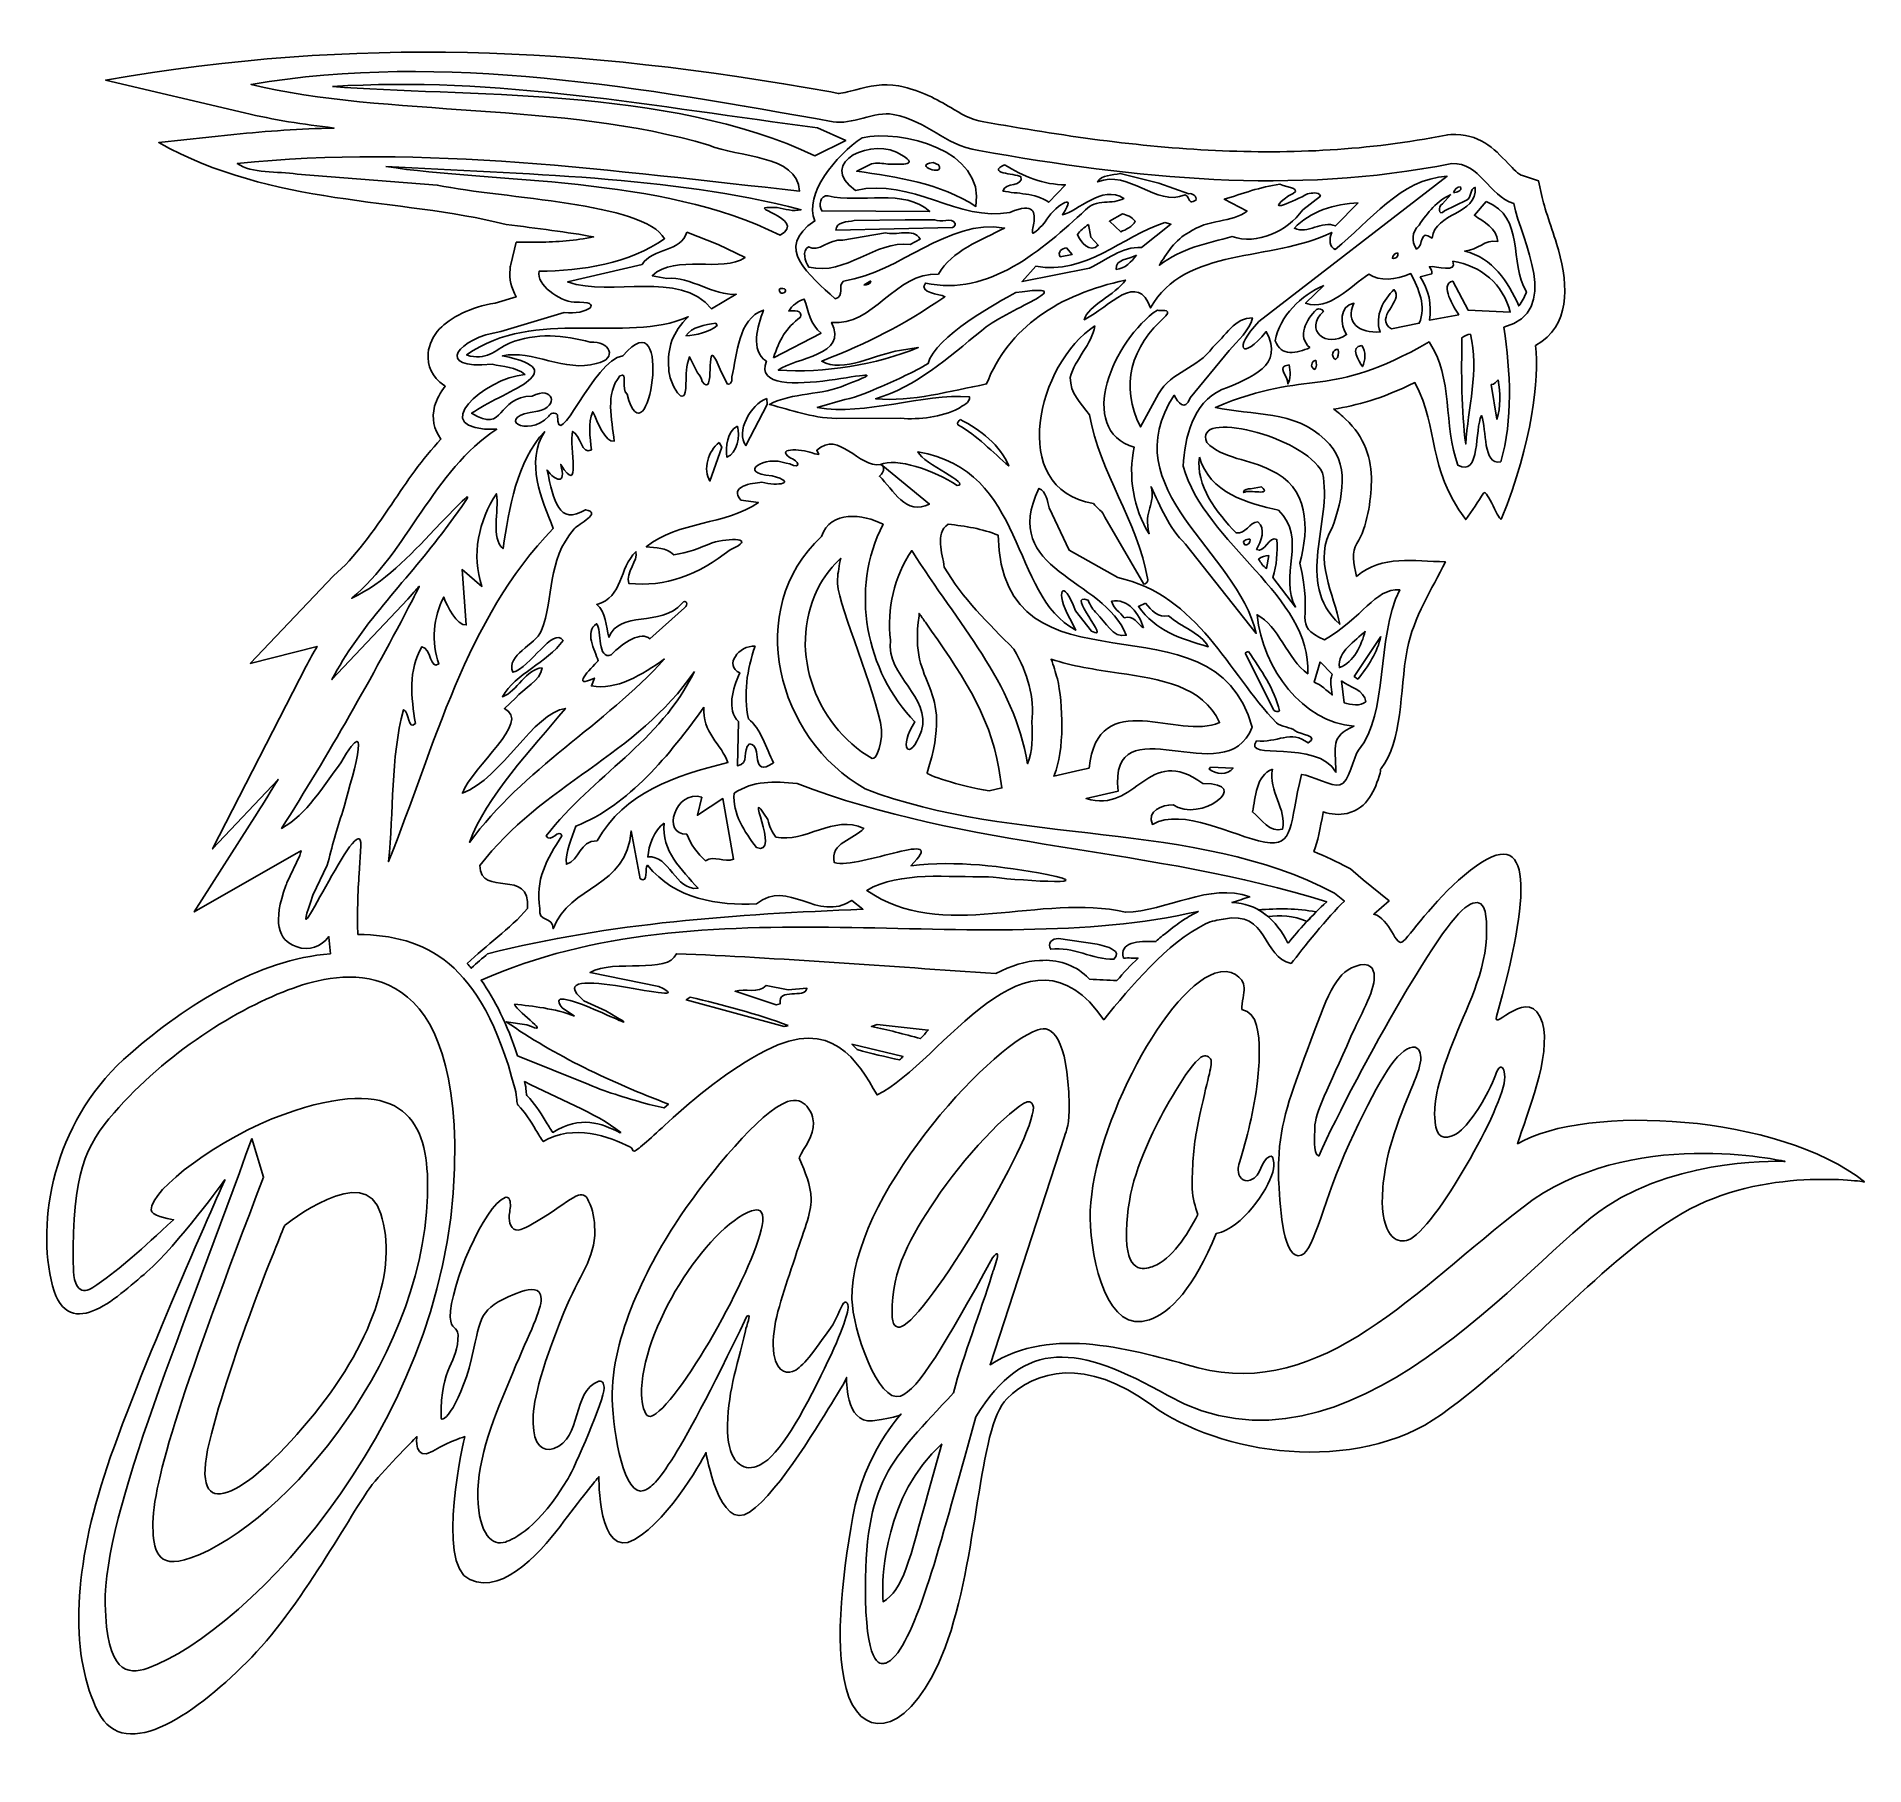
# Model space of a CAD drawing. Header units: centimetres. Extents: x -7.9 to 7.8, y -7.5 to 7.3.
import ezdxf

# ---------------------------------------------------------------- set-up
doc = ezdxf.new("R2010")
doc.units = ezdxf.units.CM
doc.header["$MEASUREMENT"] = 0
doc.layers.add('Ebene 1', color=7, linetype='Continuous')

msp = doc.modelspace()

# ---------------------------------------------------------------- linework, layer by layer
at = {"layer": 'Ebene 1', "color": 12}
for points, knots in [([(-6.26603, -2.46182), (-6.26603, -2.46182), (-7.03057, -4.15854), (-7.30489, -5.00944), (-7.30489, -5.00944), (-7.57921, -5.86034), (-7.58937, -6.569), (-7.35569, -7.03128), (-7.35569, -7.03128), (-7.12201, -7.49102), (-6.48955, -7.0262), (-6.03743, -6.56138), (-6.03743, -6.56138), (-5.58531, -6.09402), (-5.12811, -5.23042), (-5.00365, -5.08056), (-5.00365, -5.08056), (-4.88173, -4.9307), (-4.62011, -4.66908), (-4.62011, -4.66908), (-4.62011, -4.66908), (-4.62011, -4.66908), (-4.64805, -4.88752), (-4.48295, -4.79354), (-4.48295, -4.79354), (-4.31785, -4.69702), (-4.20863, -4.66908), (-4.20863, -4.66908), (-4.20863, -4.66908), (-4.20863, -4.66908), (-4.46771, -5.75874), (-4.16545, -5.8959), (-4.16545, -5.8959), (-3.86319, -6.03306), (-3.52283, -5.6165), (-3.35773, -5.39552), (-3.35773, -5.39552), (-3.19517, -5.17708), (-3.05801, -5.01198), (-3.05801, -5.01198), (-3.05801, -5.01198), (-3.05801, -5.01198), (-3.06817, -5.73334), (-2.75321, -5.553), (-2.75321, -5.553), (-2.43825, -5.3752), (-2.13853, -4.80624), (-2.13853, -4.80624), (-2.13853, -4.80624), (-2.13853, -4.80624), (-2.02423, -5.49712), (-1.76515, -5.31678), (-1.76515, -5.31678), (-1.50353, -5.13898), (-1.13777, -4.50398), (-1.04125, -4.35412), (-1.04125, -4.35412), (-0.94473, -4.20172), (-0.93203, -4.16108), (-0.93203, -4.16108), (-0.93203, -4.16108), (-0.93203, -4.16108), (-0.94473, -4.55986), (-0.71105, -4.53192), (-0.71105, -4.53192), (-0.47737, -4.50398), (-0.46467, -4.47604), (-0.46467, -4.47604), (-0.46467, -4.47604), (-0.46467, -4.47604), (-0.78217, -4.80624), (-0.87869, -5.35488), (-0.87869, -5.35488), (-0.97521, -5.90352), (-1.04887, -6.53344), (-0.91171, -6.90428), (-0.91171, -6.90428), (-0.77455, -7.27512), (-0.37323, -7.23194), (-0.08621, -6.47756), (-0.08621, -6.47756), (0.19826, -5.72318), (0.19572, -4.59034), (0.4421, -4.34396), (0.4421, -4.34396), (0.68848, -4.09758), (1.11774, -3.98074), (1.6867, -4.39984), (1.6867, -4.39984), (2.2582, -4.81894), (3.43422, -5.0069), (4.17336, -4.47858), (4.17336, -4.47858), (4.95568, -3.9147), (5.5475, -3.15778), (6.24092, -2.75138), (6.24092, -2.75138), (6.93434, -2.34752), (7.80302, -2.48214), (7.80302, -2.48214), (7.80302, -2.48214), (7.07404, -1.90048), (5.41542, -1.81158), (4.82614, -2.15448), (4.82614, -2.15448), (4.90488, -1.90302), (5.11824, -1.39756), (5.0395, -1.11816), (5.0395, -1.11816), (4.9379, -0.77272), (4.6077, -1.20452), (4.6458, -1.06228), (4.6458, -1.06228), (4.93282, -0.03866), (4.98362, 0.63443), (4.42228, 0.19247), (4.42228, 0.19247), (4.14034, -0.02596), (3.93206, -0.32822), (3.8457, -0.41712), (3.8457, -0.41712), (3.77966, -0.48316), (3.73394, -0.21646), (3.5917, -0.18598), (3.5917, -0.18598), (3.5917, -0.18598), (3.72378, -0.07168), (3.72378, -0.07168), (3.72378, -0.07168), (3.72378, -0.07168), (3.50026, 0.11119), (3.50026, 0.11119), (3.50026, 0.11119), (3.50026, 0.11119), (3.4139, 0.18485), (3.4139, 0.18485), (3.4139, 0.18485), (3.4139, 0.18485), (3.39358, 0.20517), (3.39358, 0.20517), (3.39358, 0.20517), (3.39358, 0.20517), (3.37072, 0.21533), (3.37072, 0.21533), (3.37072, 0.21533), (3.2742, 0.26613), (3.17768, 0.31185), (3.07862, 0.35249), (3.07862, 0.35249), (3.11164, 0.43631), (3.13196, 0.54807), (3.15736, 0.68777), (3.15736, 0.68777), (3.15736, 0.68777), (3.15736, 0.69285), (3.15736, 0.69285), (3.15736, 0.69285), (3.22594, 0.67253), (3.29452, 0.66491), (3.3631, 0.68015), (3.3631, 0.68015), (3.54598, 0.72587), (3.59932, 0.88335), (3.64758, 1.02559), (3.64758, 1.02559), (3.6552, 1.05353), (3.64504, 1.05353), (3.6552, 1.06623), (3.6552, 1.06623), (3.84316, 1.29991), (3.81014, 1.71901), (3.87872, 2.08477), (3.87872, 2.08477), (3.9346, 2.37179), (4.09208, 2.60547), (4.20638, 2.83915), (4.20638, 2.83915), (3.9346, 2.84677), (3.6679, 2.90011), (3.44438, 2.71469), (3.44438, 2.71469), (3.41644, 2.82391), (3.4012, 2.92805), (3.44692, 2.99663), (3.44692, 2.99663), (3.53582, 3.13633), (3.56884, 3.36747), (3.57138, 3.52749), (3.57138, 3.52749), (3.57392, 3.72307), (3.5155, 3.91103), (3.3504, 4.06343), (3.3504, 4.06343), (3.31738, 4.09645), (3.28436, 4.12439), (3.2488, 4.14979), (3.2488, 4.14979), (3.44438, 4.18281), (3.65012, 4.23361), (3.94476, 4.37839), (3.94476, 4.37839), (4.1632, 3.96437), (4.03874, 3.66211), (4.38164, 3.20237), (4.38164, 3.20237), (4.43752, 3.28111), (4.48832, 3.35731), (4.53404, 3.42843), (4.53404, 3.42843), (4.56452, 3.47415), (4.6712, 3.16427), (4.68898, 3.20999), (4.68898, 3.20999), (4.95314, 3.87039), (5.01156, 4.40633), (4.98108, 4.69589), (4.98108, 4.69589), (5.2808, 4.87115), (5.26302, 5.19373), (5.17666, 5.51631), (5.17666, 5.51631), (5.15634, 5.58743), (5.1284, 5.67379), (5.10046, 5.75507), (5.10046, 5.75507), (5.07506, 5.83381), (5.04966, 5.90747), (5.03696, 5.96589), (5.03696, 5.96589), (5.03696, 5.96589), (5.00648, 6.10813), (5.00648, 6.10813), (5.00648, 6.10813), (5.00648, 6.10813), (4.86932, 6.15385), (4.86932, 6.15385), (4.86932, 6.15385), (4.83376, 6.16401), (4.79058, 6.21227), (4.74486, 6.25799), (4.74486, 6.25799), (4.6204, 6.39007), (4.49848, 6.51707), (4.2521, 6.50691), (4.2521, 6.50691), (4.2521, 6.50691), (4.2267, 6.50437), (4.2267, 6.50437), (4.2267, 6.50437), (4.2267, 6.50437), (4.214, 6.50183), (4.214, 6.50183), (4.214, 6.50183), (3.54598, 6.36975), (2.88558, 6.33927), (2.2328, 6.36975), (2.2328, 6.36975), (1.5724, 6.40023), (0.912, 6.49675), (0.24652, 6.61613), (0.24652, 6.61613), (0.12714, 6.63645), (0.04332, 6.68725), (-0.03795, 6.73805), (-0.03795, 6.73805), (-0.15987, 6.80917), (-0.28179, 6.88283), (-0.48499, 6.92347), (-0.48499, 6.92347), (-0.48499, 6.92347), (-0.48753, 6.92347), (-0.48753, 6.92347), (-0.48753, 6.92347), (-0.61961, 6.94887), (-0.73645, 6.92093), (-0.85329, 6.89045), (-0.85329, 6.89045), (-0.91679, 6.87267), (-0.98283, 6.85743), (-1.00569, 6.85997), (-1.00569, 6.85997), (-1.00569, 6.85997), (-1.06665, 6.87267), (-1.06665, 6.87267), (-1.06665, 6.87267), (-3.25613, 7.26383), (-5.11795, 7.34765), (-7.29219, 6.97427), (-7.29219, 6.97427), (-7.29219, 6.97427), (-6.09839, 6.69233), (-6.09839, 6.69233), (-6.09839, 6.69233), (-5.85201, 6.63391), (-5.59547, 6.59327), (-5.33131, 6.56279), (-5.33131, 6.56279), (-5.61833, 6.55517), (-5.90535, 6.53739), (-6.18983, 6.50691), (-6.18983, 6.50691), (-6.18983, 6.50691), (-6.83499, 6.43833), (-6.83499, 6.43833), (-6.83499, 6.43833), (-5.84693, 5.88461), (-4.78775, 5.97097), (-3.85303, 5.73475), (-3.85303, 5.73475), (-3.59395, 5.70173), (-3.31963, 5.66871), (-3.10373, 5.62807), (-3.10373, 5.62807), (-3.25867, 5.59505), (-3.42123, 5.58489), (-3.57109, 5.58235), (-3.57109, 5.58235), (-3.57109, 5.58235), (-3.76667, 5.58235), (-3.76667, 5.58235), (-3.76667, 5.58235), (-3.76667, 5.58235), (-3.81239, 5.39185), (-3.81239, 5.39185), (-3.81239, 5.39185), (-3.81747, 5.37661), (-3.82001, 5.36391), (-3.82001, 5.35121), (-3.82001, 5.35121), (-3.83017, 5.26485), (-3.80985, 5.18611), (-3.76667, 5.11499), (-3.76667, 5.11499), (-3.76667, 5.11499), (-3.94955, 5.05911), (-3.94955, 5.05911), (-3.94955, 5.05911), (-4.15783, 5.02863), (-4.33817, 4.93211), (-4.42453, 4.83813), (-4.42453, 4.83813), (-4.48295, 4.77717), (-4.51597, 4.70605), (-4.52359, 4.62985), (-4.52359, 4.62985), (-4.53121, 4.52063), (-4.49057, 4.42411), (-4.38897, 4.35553), (-4.38897, 4.35553), (-4.38389, 4.35299), (-4.38135, 4.35045), (-4.37627, 4.34791), (-4.37627, 4.34791), (-4.41945, 4.29203), (-4.45247, 4.23361), (-4.46771, 4.17519), (-4.46771, 4.17519), (-4.49311, 4.07105), (-4.47787, 3.97707), (-4.41437, 3.89325), (-4.41437, 3.89325), (-4.57439, 3.72053), (-4.70647, 3.52749), (-4.83601, 3.33445), (-4.83601, 3.33445), (-4.99349, 3.10331), (-5.14843, 2.87471), (-5.33639, 2.71977), (-5.33639, 2.71977), (-5.33639, 2.71977), (-6.05013, 1.96793), (-6.05013, 1.96793), (-6.05013, 1.96793), (-6.05013, 1.96793), (-5.47609, 2.11271), (-5.47609, 2.11271), (-5.47609, 2.11271), (-5.50911, 2.05683), (-5.54213, 2.00095), (-5.57007, 1.94253), (-5.57007, 1.94253), (-5.57007, 1.94253), (-6.37271, 0.37535), (-6.37271, 0.37535), (-6.37271, 0.37535), (-6.37271, 0.37535), (-5.81137, 0.97225), (-5.81137, 0.97225), (-5.81137, 0.97225), (-5.86979, 0.87573), (-5.93075, 0.77921), (-5.99171, 0.68269), (-5.99171, 0.68269), (-5.99171, 0.68269), (-6.53019, -0.16566), (-6.53019, -0.16566), (-6.53019, -0.16566), (-6.53019, -0.16566), (-5.65643, 0.33471), (-5.65643, 0.33471), (-5.65643, 0.33471), (-5.64119, 0.34233), (-5.62849, 0.35249), (-5.61325, 0.36011), (-5.61325, 0.36011), (-5.61833, 0.34741), (-5.62087, 0.33471), (-5.62595, 0.31947), (-5.62595, 0.31947), (-5.62595, 0.31947), (-5.73517, 0.08325), (-5.73517, 0.08325), (-5.73517, 0.08325), (-5.73517, 0.08325), (-5.74025, 0.07309), (-5.74025, 0.07309), (-5.74025, 0.07309), (-5.74025, 0.07309), (-5.74533, 0.06039), (-5.74533, 0.06039), (-5.74533, 0.06039), (-5.85709, -0.25202), (-5.81391, -0.40696), (-5.65643, -0.46284), (-5.65643, -0.46284), (-5.53451, -0.50602), (-5.44815, -0.46538), (-5.37449, -0.37648), (-5.37449, -0.37648), (-5.37449, -0.37648), (-5.37449, -0.38156), (-5.37449, -0.38156), (-5.37449, -0.38156), (-5.37449, -0.38156), (-5.36179, -0.5238), (-5.36179, -0.5238), (-5.36179, -0.5238), (-5.98409, -0.5746), (-6.59369, -0.96068), (-7.07883, -1.37978), (-7.07883, -1.37978), (-7.70875, -1.9208), (-7.88401, -2.7463), (-7.75955, -3.32288), (-7.75955, -3.32288), (-7.63763, -3.902), (-7.20075, -3.48036), (-6.93659, -3.2543), (-6.93659, -3.2543), (-6.67497, -3.0257), (-6.26603, -2.46182), (-6.26603, -2.46182)], [0, 0, 0, 0, 0.00884956, 0.00884956, 0.00884956, 0.00884956, 0.01769912, 0.01769912, 0.01769912, 0.01769912, 0.02654867, 0.02654867, 0.02654867, 0.02654867, 0.03539823, 0.03539823, 0.03539823, 0.03539823, 0.04424779, 0.04424779, 0.04424779, 0.04424779, 0.05309735, 0.05309735, 0.05309735, 0.05309735, 0.0619469, 0.0619469, 0.0619469, 0.0619469, 0.07079646, 0.07079646, 0.07079646, 0.07079646, 0.07964602, 0.07964602, 0.07964602, 0.07964602, 0.08849558, 0.08849558, 0.08849558, 0.08849558, 0.09734513, 0.09734513, 0.09734513, 0.09734513, 0.10619469, 0.10619469, 0.10619469, 0.10619469, 0.11504425, 0.11504425, 0.11504425, 0.11504425, 0.12389381, 0.12389381, 0.12389381, 0.12389381, 0.13274336, 0.13274336, 0.13274336, 0.13274336, 0.14159292, 0.14159292, 0.14159292, 0.14159292, 0.15044248, 0.15044248, 0.15044248, 0.15044248, 0.15929204, 0.15929204, 0.15929204, 0.15929204, 0.16814159, 0.16814159, 0.16814159, 0.16814159, 0.17699115, 0.17699115, 0.17699115, 0.17699115, 0.18584071, 0.18584071, 0.18584071, 0.18584071, 0.19469027, 0.19469027, 0.19469027, 0.19469027, 0.20353982, 0.20353982, 0.20353982, 0.20353982, 0.21238938, 0.21238938, 0.21238938, 0.21238938, 0.22123894, 0.22123894, 0.22123894, 0.22123894, 0.2300885, 0.2300885, 0.2300885, 0.2300885, 0.23893805, 0.23893805, 0.23893805, 0.23893805, 0.24778761, 0.24778761, 0.24778761, 0.24778761, 0.25663717, 0.25663717, 0.25663717, 0.25663717, 0.26548673, 0.26548673, 0.26548673, 0.26548673, 0.27433628, 0.27433628, 0.27433628, 0.27433628, 0.28318584, 0.28318584, 0.28318584, 0.28318584, 0.2920354, 0.2920354, 0.2920354, 0.2920354, 0.30088496, 0.30088496, 0.30088496, 0.30088496, 0.30973451, 0.30973451, 0.30973451, 0.30973451, 0.31858407, 0.31858407, 0.31858407, 0.31858407, 0.32743363, 0.32743363, 0.32743363, 0.32743363, 0.33628319, 0.33628319, 0.33628319, 0.33628319, 0.34513274, 0.34513274, 0.34513274, 0.34513274, 0.3539823, 0.3539823, 0.3539823, 0.3539823, 0.36283186, 0.36283186, 0.36283186, 0.36283186, 0.37168142, 0.37168142, 0.37168142, 0.37168142, 0.38053097, 0.38053097, 0.38053097, 0.38053097, 0.38938053, 0.38938053, 0.38938053, 0.38938053, 0.39823009, 0.39823009, 0.39823009, 0.39823009, 0.40707965, 0.40707965, 0.40707965, 0.40707965, 0.4159292, 0.4159292, 0.4159292, 0.4159292, 0.42477876, 0.42477876, 0.42477876, 0.42477876, 0.43362832, 0.43362832, 0.43362832, 0.43362832, 0.44247788, 0.44247788, 0.44247788, 0.44247788, 0.45132743, 0.45132743, 0.45132743, 0.45132743, 0.46017699, 0.46017699, 0.46017699, 0.46017699, 0.46902655, 0.46902655, 0.46902655, 0.46902655, 0.47787611, 0.47787611, 0.47787611, 0.47787611, 0.48672566, 0.48672566, 0.48672566, 0.48672566, 0.49557522, 0.49557522, 0.49557522, 0.49557522, 0.50442478, 0.50442478, 0.50442478, 0.50442478, 0.51327434, 0.51327434, 0.51327434, 0.51327434, 0.52212389, 0.52212389, 0.52212389, 0.52212389, 0.53097345, 0.53097345, 0.53097345, 0.53097345, 0.53982301, 0.53982301, 0.53982301, 0.53982301, 0.54867257, 0.54867257, 0.54867257, 0.54867257, 0.55752212, 0.55752212, 0.55752212, 0.55752212, 0.56637168, 0.56637168, 0.56637168, 0.56637168, 0.57522124, 0.57522124, 0.57522124, 0.57522124, 0.5840708, 0.5840708, 0.5840708, 0.5840708, 0.59292035, 0.59292035, 0.59292035, 0.59292035, 0.60176991, 0.60176991, 0.60176991, 0.60176991, 0.61061947, 0.61061947, 0.61061947, 0.61061947, 0.61946903, 0.61946903, 0.61946903, 0.61946903, 0.62831858, 0.62831858, 0.62831858, 0.62831858, 0.63716814, 0.63716814, 0.63716814, 0.63716814, 0.6460177, 0.6460177, 0.6460177, 0.6460177, 0.65486726, 0.65486726, 0.65486726, 0.65486726, 0.66371681, 0.66371681, 0.66371681, 0.66371681, 0.67256637, 0.67256637, 0.67256637, 0.67256637, 0.68141593, 0.68141593, 0.68141593, 0.68141593, 0.69026549, 0.69026549, 0.69026549, 0.69026549, 0.69911504, 0.69911504, 0.69911504, 0.69911504, 0.7079646, 0.7079646, 0.7079646, 0.7079646, 0.71681416, 0.71681416, 0.71681416, 0.71681416, 0.72566372, 0.72566372, 0.72566372, 0.72566372, 0.73451327, 0.73451327, 0.73451327, 0.73451327, 0.74336283, 0.74336283, 0.74336283, 0.74336283, 0.75221239, 0.75221239, 0.75221239, 0.75221239, 0.76106195, 0.76106195, 0.76106195, 0.76106195, 0.7699115, 0.7699115, 0.7699115, 0.7699115, 0.77876106, 0.77876106, 0.77876106, 0.77876106, 0.78761062, 0.78761062, 0.78761062, 0.78761062, 0.79646018, 0.79646018, 0.79646018, 0.79646018, 0.80530973, 0.80530973, 0.80530973, 0.80530973, 0.81415929, 0.81415929, 0.81415929, 0.81415929, 0.82300885, 0.82300885, 0.82300885, 0.82300885, 0.83185841, 0.83185841, 0.83185841, 0.83185841, 0.84070796, 0.84070796, 0.84070796, 0.84070796, 0.84955752, 0.84955752, 0.84955752, 0.84955752, 0.85840708, 0.85840708, 0.85840708, 0.85840708, 0.86725664, 0.86725664, 0.86725664, 0.86725664, 0.87610619, 0.87610619, 0.87610619, 0.87610619, 0.88495575, 0.88495575, 0.88495575, 0.88495575, 0.89380531, 0.89380531, 0.89380531, 0.89380531, 0.90265487, 0.90265487, 0.90265487, 0.90265487, 0.91150442, 0.91150442, 0.91150442, 0.91150442, 0.92035398, 0.92035398, 0.92035398, 0.92035398, 0.92920354, 0.92920354, 0.92920354, 0.92920354, 0.9380531, 0.9380531, 0.9380531, 0.9380531, 0.94690265, 0.94690265, 0.94690265, 0.94690265, 0.95575221, 0.95575221, 0.95575221, 0.95575221, 0.96460177, 0.96460177, 0.96460177, 0.96460177, 0.97345133, 0.97345133, 0.97345133, 0.97345133, 0.98230088, 0.98230088, 0.98230088, 0.98230088, 0.99115044, 0.99115044, 0.99115044, 0.99115044, 1, 1, 1, 1]), ([(-0.71359, 1.15005), (-1.21397, 1.44469), (-1.45527, 2.12033), (-1.15555, 2.65373), (-1.15555, 2.65373), (-1.10983, 2.72993), (-1.05395, 2.80359), (-0.98283, 2.86963), (-0.98283, 2.86963), (-0.99553, 2.81121), (-1.00569, 2.75025), (-1.01077, 2.68929), (-1.01077, 2.68929), (-1.02855, 2.52165), (-0.72883, 1.85617), (-0.64247, 1.45993), (-0.64247, 1.45993), (-0.60691, 1.29483), (-0.67803, 1.13735), (-0.71359, 1.15005)], [0, 0, 0, 0, 0.2, 0.2, 0.2, 0.2, 0.4, 0.4, 0.4, 0.4, 0.6, 0.6, 0.6, 0.6, 0.8, 0.8, 0.8, 0.8, 1, 1, 1, 1]), ([(0.29224, 0.87319), (0.02808, 0.91637), (-0.25893, 1.01543), (-0.24115, 1.02813), (-0.24115, 1.02813), (0.0103, 1.81807), (-0.40879, 1.73171), (-0.30973, 2.37687), (-0.30973, 2.37687), (-0.30973, 2.38195), (-0.30973, 2.38957), (-0.30973, 2.39719), (-0.30973, 2.39719), (-0.29195, 2.37179), (-0.27417, 2.34639), (-0.25639, 2.32099), (-0.25639, 2.32099), (0.03062, 1.91205), (0.29986, 1.53105), (0.37352, 1.06623), (0.37352, 1.06623), (0.37352, 1.06623), (0.40146, 0.89859), (0.40146, 0.89859), (0.40146, 0.89859), (0.40146, 0.89859), (0.29224, 0.87319), (0.29224, 0.87319)], [0, 0, 0, 0, 0.14285714, 0.14285714, 0.14285714, 0.14285714, 0.28571429, 0.28571429, 0.28571429, 0.28571429, 0.42857143, 0.42857143, 0.42857143, 0.42857143, 0.57142857, 0.57142857, 0.57142857, 0.57142857, 0.71428571, 0.71428571, 0.71428571, 0.71428571, 0.85714286, 0.85714286, 0.85714286, 0.85714286, 1, 1, 1, 1]), ([(0.8485, 1.00527), (0.8485, 1.00527), (0.85104, 1.01035), (0.85104, 1.01035), (0.85104, 1.01035), (0.85104, 1.01035), (0.85104, 1.01289), (0.85104, 1.01289), (0.85104, 1.01289), (0.9374, 1.20847), (0.92724, 1.63011), (0.87644, 1.83585), (0.87644, 1.83585), (0.8612, 1.89173), (0.84342, 1.94761), (0.8231, 2.00349), (0.8231, 2.00349), (1.0009, 1.94507), (1.20156, 1.91459), (1.40476, 1.88411), (1.40476, 1.88411), (1.76036, 1.83077), (2.12358, 1.77743), (2.26836, 1.45993), (2.26836, 1.45993), (1.92038, 1.30245), (1.22696, 1.78505), (1.14822, 1.06877), (1.14822, 1.06877), (1.14822, 1.06877), (1.06948, 1.05099), (1.06948, 1.05099), (1.06948, 1.05099), (1.06948, 1.05099), (0.84596, 1.00019), (0.84596, 1.00019), (0.84596, 1.00019), (0.84596, 1.00019), (0.8485, 1.00527), (0.8485, 1.00527)], [0, 0, 0, 0, 0.1, 0.1, 0.1, 0.1, 0.2, 0.2, 0.2, 0.2, 0.3, 0.3, 0.3, 0.3, 0.4, 0.4, 0.4, 0.4, 0.5, 0.5, 0.5, 0.5, 0.6, 0.6, 0.6, 0.6, 0.7, 0.7, 0.7, 0.7, 0.8, 0.8, 0.8, 0.8, 0.9, 0.9, 0.9, 0.9, 1, 1, 1, 1])]:
    msp.add_open_spline(points, degree=3, knots=knots, dxfattribs=at)
at = {"layer": 'Ebene 1'}
for points, knots in [([(-4.40675, 3.08045), (-4.71663, 2.66897), (-5.11795, 2.28035), (-5.34909, 1.82823), (-5.34909, 1.82823), (-5.34909, 1.82823), (-4.69885, 2.51911), (-4.69885, 2.51911), (-4.69885, 2.51911), (-4.58709, 2.63849), (-4.56423, 2.69437), (-4.65821, 2.51149), (-4.65821, 2.51149), (-5.00365, 1.84601), (-5.37957, 1.18561), (-5.78089, 0.55061), (-5.78089, 0.55061), (-5.56245, 0.67507), (-5.43037, 0.90621), (-5.27289, 1.11449), (-5.27289, 1.11449), (-4.97571, 1.63011), (-5.19669, 0.91891), (-5.25511, 0.70047), (-5.25511, 0.70047), (-5.31099, 0.54807), (-5.34655, 0.39059), (-5.38973, 0.23565), (-5.38973, 0.23565), (-5.38973, 0.23565), (-5.51165, -0.02088), (-5.51165, -0.02088), (-5.51165, -0.02088), (-5.78089, -0.77526), (-5.08747, 0.78937), (-5.10017, 0.40075), (-5.10017, 0.40075), (-5.10017, 0.40075), (-5.11541, 0.16199), (-5.11541, 0.16199), (-5.11541, 0.16199), (-5.12557, 0.02991), (-5.13573, -0.22916), (-5.12557, -0.3587), (-5.12557, -0.3587), (-4.55153, -0.36632), (-4.06385, -0.58476), (-3.77937, -1.6795), (-3.77937, -1.6795), (-3.75651, -1.76586), (-3.76667, -1.80396), (-3.75397, -1.82174), (-3.75397, -1.82174), (-3.75397, -1.82174), (-3.75397, -1.8192), (-3.75397, -1.8192), (-3.75397, -1.8192), (-3.75397, -1.8192), (-3.75397, -1.82174), (-3.75397, -1.82174), (-3.75397, -1.82174), (-3.69047, -1.88524), (-3.64475, -1.9589), (-3.59903, -2.03764), (-3.59903, -2.03764), (-3.57617, -2.0732), (-3.55585, -2.10876), (-3.53553, -2.1367), (-3.53553, -2.1367), (-3.27899, -1.97922), (-2.96403, -2.09606), (-2.79131, -2.18242), (-2.79131, -2.18242), (-2.76083, -2.19512), (-2.77353, -2.22306), (-2.75321, -2.21798), (-2.75321, -2.21798), (-2.72019, -2.20528), (-2.60335, -2.10114), (-2.46365, -1.96906), (-2.46365, -1.96906), (-2.23759, -1.76332), (-1.94549, -1.51948), (-1.62545, -1.35438), (-1.62545, -1.35438), (-1.05395, -1.05974), (-0.84059, -1.44582), (-0.67041, -1.73538), (-0.67041, -1.73538), (-0.67041, -1.73538), (-0.67041, -1.73538), (-0.67041, -1.73538), (-0.67041, -1.73538), (-0.10145, -1.45344), (0.61736, -0.1428), (1.27522, -1.09022), (1.27522, -1.09022), (1.50128, -0.81082), (1.81878, -0.43236), (2.14898, -0.26726), (2.14898, -0.26726), (2.20232, -0.24186), (2.25312, -0.23678), (2.30138, -0.22662), (2.30138, -0.22662), (2.69254, -0.14788), (2.63412, -0.55936), (2.88304, -0.60762), (2.88304, -0.60762), (2.97956, -0.48824), (3.20054, -0.20122), (3.34024, -0.07422), (3.34024, -0.07422), (3.34024, -0.07422), (3.25388, -0.0031), (3.25388, -0.0031), (3.25388, -0.0031), (2.04738, 0.63443), (0.50814, 0.39567), (-0.77201, 0.89097), (-0.77201, 0.89097), (-1.53401, 1.32277), (-1.81849, 2.43021), (-1.14793, 3.05759), (-1.14793, 3.05759), (-1.06919, 3.28365), (-0.78979, 3.25063), (-0.61961, 3.16173), (-0.61961, 3.16173), (-0.90917, 2.60039), (-0.76693, 1.89681), (-0.34529, 1.46501), (-0.34529, 1.46501), (-0.49007, 1.25419), (-0.39863, 1.09671), (-0.28941, 1.38881), (-0.28941, 1.38881), (-0.20559, 1.68599), (-0.59167, 1.85109), (-0.55611, 2.16605), (-0.55611, 2.16605), (-0.58659, 2.43783), (-0.52563, 2.70961), (-0.37323, 2.93567), (-0.37323, 2.93567), (0.02554, 2.30067), (0.5056, 1.81299), (0.6199, 1.10687), (0.6199, 1.10687), (0.66816, 1.21101), (0.66054, 1.34055), (0.658, 1.46247), (0.658, 1.46247), (0.67832, 1.68091), (0.62752, 1.87395), (0.50306, 2.08985), (0.50306, 2.08985), (0.28462, 2.31083), (0.0611, 2.52673), (-0.09383, 2.79343), (-0.09383, 2.79343), (-0.10907, 2.91535), (-0.17765, 3.07791), (-0.06081, 3.16173), (-0.06081, 3.16173), (0.0865, 3.14649), (0.23128, 3.12363), (0.36844, 3.06775), (0.36844, 3.06775), (0.40654, 1.59709), (2.22772, 2.62833), (2.54776, 1.41929), (2.54776, 1.41929), (2.32678, 0.84017), (1.32094, 1.65043), (1.39714, 0.87065), (1.39714, 0.87065), (1.39714, 0.87065), (1.12282, 0.80715), (1.12282, 0.80715), (1.12282, 0.80715), (1.56478, 0.66999), (1.64606, 1.28721), (2.12612, 0.93669), (2.12612, 0.93669), (2.56808, 0.94177), (2.09564, 0.59379), (1.86958, 0.75381), (1.86958, 0.75381), (1.7756, 0.75635), (1.64098, 0.70047), (1.69178, 0.58617), (1.69178, 0.58617), (1.95848, 0.73349), (2.37504, 0.48711), (2.65698, 0.43377), (2.65698, 0.43377), (2.9186, 0.38805), (2.86272, 0.58617), (2.97194, 1.01543), (2.97194, 1.01543), (3.05576, 1.00527), (3.23864, 0.90621), (3.30214, 0.92399), (3.30214, 0.92399), (3.38342, 0.94431), (3.4139, 1.16529), (3.46216, 1.22371), (3.46216, 1.22371), (3.72124, 1.54375), (3.60694, 2.17113), (3.81522, 2.60039), (3.81522, 2.60039), (3.5917, 2.60801), (3.50534, 2.36417), (3.17006, 2.17113), (3.17006, 2.17113), (2.87796, 2.29813), (3.0837, 2.34131), (2.9567, 2.82645), (2.9567, 2.82645), (3.04052, 3.12617), (3.03544, 3.48685), (2.70524, 3.62655), (2.70524, 3.62655), (2.53506, 3.71799), (2.28868, 3.72561), (2.15914, 3.86277), (2.15914, 3.86277), (2.0296, 4.15233), (2.98972, 3.92373), (3.15228, 3.60369), (3.15228, 3.60369), (3.24372, 3.17697), (2.9059, 2.66643), (3.2996, 2.30321), (3.2996, 2.30321), (3.25388, 2.55467), (3.06846, 2.86709), (3.2361, 3.13125), (3.2361, 3.13125), (3.32246, 3.37509), (3.39866, 3.69513), (3.1726, 3.88817), (3.1726, 3.88817), (2.92368, 4.14217), (2.54014, 4.09391), (2.2328, 4.16503), (2.2328, 4.16503), (3.06592, 4.51047), (3.18276, 4.21837), (4.06668, 4.72637), (4.06668, 4.72637), (4.27496, 4.42665), (4.1886, 4.00501), (4.31306, 3.66973), (4.31306, 3.66973), (4.51118, 3.55797), (4.4553, 3.98215), (4.51626, 4.09391), (4.51626, 4.09391), (4.56452, 3.96945), (4.52388, 3.66719), (4.68136, 3.69767), (4.68136, 3.69767), (4.78804, 4.06343), (4.76518, 4.46221), (4.7093, 4.85337), (4.7093, 4.85337), (5.20968, 4.98799), (4.8617, 5.58997), (4.79312, 5.91509), (4.79312, 5.91509), (4.57722, 5.98367), (4.50102, 6.26815), (4.26226, 6.25799), (4.26226, 6.25799), (2.88812, 5.98367), (1.54446, 6.13099), (0.20334, 6.36975), (0.20334, 6.36975), (-0.11923, 6.42563), (-0.20813, 6.61359), (-0.53325, 6.67963), (-0.53325, 6.67963), (-0.68819, 6.70757), (-0.89393, 6.58819), (-1.04887, 6.61613), (-1.04887, 6.61613), (-2.65415, 6.90315), (-4.38897, 7.22065), (-6.04251, 6.93617), (-6.04251, 6.93617), (-4.86903, 6.65423), (-3.38313, 6.79139), (-2.11313, 6.41547), (-2.11313, 6.41547), (-1.86675, 6.30625), (-1.35367, 6.33927), (-1.33589, 6.02177), (-1.33589, 6.02177), (-2.91069, 6.18941), (-4.56931, 6.42817), (-6.16189, 6.25799), (-6.16189, 6.25799), (-6.03997, 6.16909), (-5.81391, 6.19449), (-5.64881, 6.16655), (-5.64881, 6.16655), (-5.64881, 6.16655), (-4.44485, 6.07257), (-4.44485, 6.07257), (-4.44485, 6.07257), (-3.86319, 5.95319), (-2.67701, 5.92525), (-2.49413, 5.61283), (-2.49413, 5.61283), (-2.79131, 5.39947), (-3.20787, 5.33597), (-3.57109, 5.33343), (-3.57109, 5.33343), (-3.59903, 5.21659), (-3.39583, 5.07943), (-3.27137, 5.06673), (-3.27137, 5.06673), (-2.99197, 5.08197), (-3.16469, 4.94989), (-3.35519, 4.98037), (-3.35519, 4.98037), (-3.35519, 4.98037), (-3.89875, 4.81527), (-3.89875, 4.81527), (-3.89875, 4.81527), (-4.26451, 4.76447), (-4.48295, 4.48507), (-3.97495, 4.53587), (-3.97495, 4.53587), (-3.88097, 4.51301), (-3.76921, 4.51301), (-3.69301, 4.44697), (-3.69301, 4.44697), (-4.03337, 4.41903), (-4.56677, 3.95929), (-3.93431, 3.97707), (-3.93431, 3.97707), (-4.47787, 3.62401), (-4.70393, 2.91789), (-5.17891, 2.52673), (-5.17891, 2.52673), (-4.89951, 2.65881), (-4.68361, 2.88995), (-4.46771, 3.11601), (-4.46771, 3.11601), (-4.10957, 3.49701), (-4.09433, 3.49447), (-4.40675, 3.08045)], [0, 0, 0, 0, 0.01123596, 0.01123596, 0.01123596, 0.01123596, 0.02247191, 0.02247191, 0.02247191, 0.02247191, 0.03370787, 0.03370787, 0.03370787, 0.03370787, 0.04494382, 0.04494382, 0.04494382, 0.04494382, 0.05617978, 0.05617978, 0.05617978, 0.05617978, 0.06741573, 0.06741573, 0.06741573, 0.06741573, 0.07865169, 0.07865169, 0.07865169, 0.07865169, 0.08988764, 0.08988764, 0.08988764, 0.08988764, 0.1011236, 0.1011236, 0.1011236, 0.1011236, 0.11235955, 0.11235955, 0.11235955, 0.11235955, 0.12359551, 0.12359551, 0.12359551, 0.12359551, 0.13483146, 0.13483146, 0.13483146, 0.13483146, 0.14606742, 0.14606742, 0.14606742, 0.14606742, 0.15730337, 0.15730337, 0.15730337, 0.15730337, 0.16853933, 0.16853933, 0.16853933, 0.16853933, 0.17977528, 0.17977528, 0.17977528, 0.17977528, 0.19101124, 0.19101124, 0.19101124, 0.19101124, 0.20224719, 0.20224719, 0.20224719, 0.20224719, 0.21348315, 0.21348315, 0.21348315, 0.21348315, 0.2247191, 0.2247191, 0.2247191, 0.2247191, 0.23595506, 0.23595506, 0.23595506, 0.23595506, 0.24719101, 0.24719101, 0.24719101, 0.24719101, 0.25842697, 0.25842697, 0.25842697, 0.25842697, 0.26966292, 0.26966292, 0.26966292, 0.26966292, 0.28089888, 0.28089888, 0.28089888, 0.28089888, 0.29213483, 0.29213483, 0.29213483, 0.29213483, 0.30337079, 0.30337079, 0.30337079, 0.30337079, 0.31460674, 0.31460674, 0.31460674, 0.31460674, 0.3258427, 0.3258427, 0.3258427, 0.3258427, 0.33707865, 0.33707865, 0.33707865, 0.33707865, 0.34831461, 0.34831461, 0.34831461, 0.34831461, 0.35955056, 0.35955056, 0.35955056, 0.35955056, 0.37078652, 0.37078652, 0.37078652, 0.37078652, 0.38202247, 0.38202247, 0.38202247, 0.38202247, 0.39325843, 0.39325843, 0.39325843, 0.39325843, 0.40449438, 0.40449438, 0.40449438, 0.40449438, 0.41573034, 0.41573034, 0.41573034, 0.41573034, 0.42696629, 0.42696629, 0.42696629, 0.42696629, 0.43820225, 0.43820225, 0.43820225, 0.43820225, 0.4494382, 0.4494382, 0.4494382, 0.4494382, 0.46067416, 0.46067416, 0.46067416, 0.46067416, 0.47191011, 0.47191011, 0.47191011, 0.47191011, 0.48314607, 0.48314607, 0.48314607, 0.48314607, 0.49438202, 0.49438202, 0.49438202, 0.49438202, 0.50561798, 0.50561798, 0.50561798, 0.50561798, 0.51685393, 0.51685393, 0.51685393, 0.51685393, 0.52808989, 0.52808989, 0.52808989, 0.52808989, 0.53932584, 0.53932584, 0.53932584, 0.53932584, 0.5505618, 0.5505618, 0.5505618, 0.5505618, 0.56179775, 0.56179775, 0.56179775, 0.56179775, 0.57303371, 0.57303371, 0.57303371, 0.57303371, 0.58426966, 0.58426966, 0.58426966, 0.58426966, 0.59550562, 0.59550562, 0.59550562, 0.59550562, 0.60674157, 0.60674157, 0.60674157, 0.60674157, 0.61797753, 0.61797753, 0.61797753, 0.61797753, 0.62921348, 0.62921348, 0.62921348, 0.62921348, 0.64044944, 0.64044944, 0.64044944, 0.64044944, 0.65168539, 0.65168539, 0.65168539, 0.65168539, 0.66292135, 0.66292135, 0.66292135, 0.66292135, 0.6741573, 0.6741573, 0.6741573, 0.6741573, 0.68539326, 0.68539326, 0.68539326, 0.68539326, 0.69662921, 0.69662921, 0.69662921, 0.69662921, 0.70786517, 0.70786517, 0.70786517, 0.70786517, 0.71910112, 0.71910112, 0.71910112, 0.71910112, 0.73033708, 0.73033708, 0.73033708, 0.73033708, 0.74157303, 0.74157303, 0.74157303, 0.74157303, 0.75280899, 0.75280899, 0.75280899, 0.75280899, 0.76404494, 0.76404494, 0.76404494, 0.76404494, 0.7752809, 0.7752809, 0.7752809, 0.7752809, 0.78651685, 0.78651685, 0.78651685, 0.78651685, 0.79775281, 0.79775281, 0.79775281, 0.79775281, 0.80898876, 0.80898876, 0.80898876, 0.80898876, 0.82022472, 0.82022472, 0.82022472, 0.82022472, 0.83146067, 0.83146067, 0.83146067, 0.83146067, 0.84269663, 0.84269663, 0.84269663, 0.84269663, 0.85393258, 0.85393258, 0.85393258, 0.85393258, 0.86516854, 0.86516854, 0.86516854, 0.86516854, 0.87640449, 0.87640449, 0.87640449, 0.87640449, 0.88764045, 0.88764045, 0.88764045, 0.88764045, 0.8988764, 0.8988764, 0.8988764, 0.8988764, 0.91011236, 0.91011236, 0.91011236, 0.91011236, 0.92134831, 0.92134831, 0.92134831, 0.92134831, 0.93258427, 0.93258427, 0.93258427, 0.93258427, 0.94382022, 0.94382022, 0.94382022, 0.94382022, 0.95505618, 0.95505618, 0.95505618, 0.95505618, 0.96629213, 0.96629213, 0.96629213, 0.96629213, 0.97752809, 0.97752809, 0.97752809, 0.97752809, 0.98876404, 0.98876404, 0.98876404, 0.98876404, 1, 1, 1, 1]), ([(-0.19035, 6.26561), (-0.37323, 6.24783), (-0.08367, 6.13861), (-0.14209, 6.24783), (-0.14209, 6.24783), (-0.14209, 6.24783), (-0.19035, 6.26561), (-0.19035, 6.26561)], [0, 0, 0, 0, 0.5, 0.5, 0.5, 0.5, 1, 1, 1, 1]), ([(-1.08951, 5.98113), (-1.16317, 5.98875), (-1.17079, 5.89731), (-1.14539, 5.85159), (-1.14539, 5.85159), (-1.14539, 5.85159), (-0.21829, 5.84651), (-0.21829, 5.84651), (-0.21829, 5.84651), (-0.43165, 6.04717), (-0.82027, 5.91255), (-1.08951, 5.98113)], [0, 0, 0, 0, 0.33333333, 0.33333333, 0.33333333, 0.33333333, 0.66666667, 0.66666667, 0.66666667, 0.66666667, 1, 1, 1, 1]), ([(-0.59929, 5.66363), (-0.59929, 5.66363), (-0.96505, 5.60013), (-0.96505, 5.60013), (-0.96505, 5.60013), (-1.08443, 5.61537), (-1.17333, 5.48583), (-1.25969, 5.54425), (-1.25969, 5.54425), (-1.31557, 5.50615), (-1.29017, 5.41725), (-1.25715, 5.36899), (-1.25715, 5.36899), (-0.93203, 5.29025), (-0.69073, 5.60267), (-0.38593, 5.56203), (-0.38593, 5.56203), (-0.38593, 5.56203), (-0.30211, 5.60775), (-0.30211, 5.60775), (-0.30211, 5.60775), (-0.35291, 5.71189), (-0.51547, 5.63315), (-0.59929, 5.66363)], [0, 0, 0, 0, 0.16666667, 0.16666667, 0.16666667, 0.16666667, 0.33333333, 0.33333333, 0.33333333, 0.33333333, 0.5, 0.5, 0.5, 0.5, 0.66666667, 0.66666667, 0.66666667, 0.66666667, 0.83333333, 0.83333333, 0.83333333, 0.83333333, 1, 1, 1, 1]), ([(-0.86853, 5.76777), (-0.92441, 5.75761), (-1.02347, 5.75761), (-1.02347, 5.68649), (-1.02347, 5.68649), (-1.02347, 5.68649), (-0.02271, 5.70935), (-0.02271, 5.70935), (-0.02271, 5.70935), (-0.00747, 5.71443), (0.00014, 5.72713), (0.00014, 5.74237), (0.00014, 5.74237), (-0.02779, 5.80079), (-0.12431, 5.74491), (-0.17765, 5.77539), (-0.17765, 5.77539), (-0.17765, 5.77539), (-0.42911, 5.77539), (-0.42911, 5.77539), (-0.42911, 5.77539), (-0.42911, 5.77539), (-0.86853, 5.76777), (-0.86853, 5.76777)], [0, 0, 0, 0, 0.16666667, 0.16666667, 0.16666667, 0.16666667, 0.33333333, 0.33333333, 0.33333333, 0.33333333, 0.5, 0.5, 0.5, 0.5, 0.66666667, 0.66666667, 0.66666667, 0.66666667, 0.83333333, 0.83333333, 0.83333333, 0.83333333, 1, 1, 1, 1]), ([(1.73496, 5.00069), (1.36158, 4.74923), (1.0263, 3.97707), (1.53684, 3.82213), (1.53684, 3.82213), (1.48096, 3.58083), (1.52922, 3.29127), (1.66384, 3.08045), (1.66384, 3.08045), (1.61304, 3.28111), (1.72226, 3.33699), (1.68162, 3.48431), (1.68162, 3.48431), (1.76036, 3.31413), (1.83148, 3.13379), (1.97626, 2.99155), (1.97626, 2.99155), (1.97626, 2.99155), (2.58332, 2.22447), (2.58332, 2.22447), (2.58332, 2.22447), (2.4233, 2.92551), (1.34634, 3.46399), (1.87974, 4.26917), (1.87974, 4.26917), (1.91276, 4.20567), (1.96864, 4.12693), (2.0169, 4.24631), (2.0169, 4.24631), (2.0169, 4.24631), (2.34964, 4.65271), (2.34964, 4.65271), (2.34964, 4.65271), (2.4233, 4.73653), (2.52998, 4.83051), (2.5503, 4.93211), (2.5503, 4.93211), (2.40806, 4.94227), (2.31408, 4.77209), (2.20994, 4.68065), (2.20994, 4.68065), (2.07786, 4.49269), (1.85688, 4.47745), (1.74512, 4.28187), (1.74512, 4.28187), (1.74512, 4.28187), (1.59018, 3.99739), (1.59018, 3.99739), (1.59018, 3.99739), (1.40984, 4.34791), (1.5089, 4.68827), (1.80862, 4.94989), (1.80862, 4.94989), (1.85942, 5.02101), (1.75782, 4.98291), (1.73496, 5.00069)], [0, 0, 0, 0, 0.07142857, 0.07142857, 0.07142857, 0.07142857, 0.14285714, 0.14285714, 0.14285714, 0.14285714, 0.21428571, 0.21428571, 0.21428571, 0.21428571, 0.28571429, 0.28571429, 0.28571429, 0.28571429, 0.35714286, 0.35714286, 0.35714286, 0.35714286, 0.42857143, 0.42857143, 0.42857143, 0.42857143, 0.5, 0.5, 0.5, 0.5, 0.57142857, 0.57142857, 0.57142857, 0.57142857, 0.64285714, 0.64285714, 0.64285714, 0.64285714, 0.71428571, 0.71428571, 0.71428571, 0.71428571, 0.78571429, 0.78571429, 0.78571429, 0.78571429, 0.85714286, 0.85714286, 0.85714286, 0.85714286, 0.92857143, 0.92857143, 0.92857143, 0.92857143, 1, 1, 1, 1]), ([(1.19902, 4.86353), (0.7088, 4.54857), (0.43702, 3.46907), (1.18632, 3.33953), (1.18632, 3.33953), (1.21934, 3.29889), (1.2676, 3.27095), (1.28284, 3.22269), (1.28284, 3.22269), (1.28284, 3.22269), (1.61812, 2.64865), (1.61812, 2.64865), (1.61812, 2.64865), (1.6359, 2.64865), (1.65368, 2.66643), (1.65368, 2.68421), (1.65368, 2.68421), (1.56224, 3.19983), (1.2422, 3.59607), (1.1533, 4.10153), (1.1533, 4.10153), (1.06948, 4.21329), (0.99074, 4.27933), (0.98566, 4.42157), (0.98566, 4.42157), (1.02884, 4.57905), (1.17362, 4.70859), (1.19902, 4.86353)], [0, 0, 0, 0, 0.14285714, 0.14285714, 0.14285714, 0.14285714, 0.28571429, 0.28571429, 0.28571429, 0.28571429, 0.42857143, 0.42857143, 0.42857143, 0.42857143, 0.57142857, 0.57142857, 0.57142857, 0.57142857, 0.71428571, 0.71428571, 0.71428571, 0.71428571, 0.85714286, 0.85714286, 0.85714286, 0.85714286, 1, 1, 1, 1]), ([(-1.61783, 4.24123), (-1.75499, 4.19297), (-1.88707, 3.95167), (-1.79563, 3.83737), (-1.79563, 3.83737), (-1.79563, 3.83737), (-1.61275, 4.19043), (-1.61275, 4.19043), (-1.61275, 4.19043), (-1.61275, 4.19043), (-1.61783, 4.24123), (-1.61783, 4.24123)], [0, 0, 0, 0, 0.33333333, 0.33333333, 0.33333333, 0.33333333, 0.66666667, 0.66666667, 0.66666667, 0.66666667, 1, 1, 1, 1]), ([(-1.86929, 4.00247), (-1.95565, 3.95929), (-1.97343, 3.82467), (-1.96073, 3.73831), (-1.96073, 3.73831), (-1.86929, 3.76625), (-1.84643, 3.92627), (-1.86929, 4.00247)], [0, 0, 0, 0, 0.5, 0.5, 0.5, 0.5, 1, 1, 1, 1]), ([(0.04332, 4.06089), (0.02808, 4.05327), (0.01538, 4.03295), (0.023, 4.01517), (0.023, 4.01517), (0.19064, 3.92373), (0.32018, 3.77895), (0.45988, 3.66211), (0.45988, 3.66211), (0.38876, 3.83737), (0.2135, 3.97707), (0.04332, 4.06089)], [0, 0, 0, 0, 0.33333333, 0.33333333, 0.33333333, 0.33333333, 0.66666667, 0.66666667, 0.66666667, 0.66666667, 1, 1, 1, 1]), ([(-2.02677, 3.86277), (-2.12075, 3.79419), (-2.16647, 3.62909), (-2.10551, 3.53257), (-2.10551, 3.53257), (-2.10551, 3.53257), (-2.00391, 3.82467), (-2.00391, 3.82467), (-2.00391, 3.82467), (-2.00391, 3.82467), (-2.02677, 3.86277), (-2.02677, 3.86277)], [0, 0, 0, 0, 0.33333333, 0.33333333, 0.33333333, 0.33333333, 0.66666667, 0.66666667, 0.66666667, 0.66666667, 1, 1, 1, 1]), ([(2.51728, 2.06953), (2.50712, 2.06699), (2.4868, 2.06445), (2.49188, 2.04921), (2.49188, 2.04921), (2.49188, 2.04921), (2.73318, 1.56661), (2.73318, 1.56661), (2.73318, 1.56661), (2.74842, 1.55137), (2.76874, 1.54883), (2.78398, 1.56153), (2.78398, 1.56153), (2.73826, 1.74695), (2.62396, 1.91205), (2.51728, 2.06953)], [0, 0, 0, 0, 0.25, 0.25, 0.25, 0.25, 0.5, 0.5, 0.5, 0.5, 0.75, 0.75, 0.75, 0.75, 1, 1, 1, 1]), ([(2.68238, -0.20376), (2.78652, -0.1936), (2.89828, -0.19614), (3.0202, -0.24694), (3.0202, -0.24694), (3.0456, -0.219), (3.071, -0.1936), (3.0964, -0.16566), (3.0964, -0.16566), (2.93638, -0.13264), (2.7662, -0.13518), (2.6011, -0.14788), (2.6011, -0.14788), (2.62142, -0.15804), (2.6392, -0.17074), (2.65698, -0.18344), (2.65698, -0.18344), (2.6646, -0.19106), (2.67476, -0.19614), (2.68238, -0.20376)], [0, 0, 0, 0, 0.2, 0.2, 0.2, 0.2, 0.4, 0.4, 0.4, 0.4, 0.6, 0.6, 0.6, 0.6, 0.8, 0.8, 0.8, 0.8, 1, 1, 1, 1]), ([(0.8866, -0.39426), (0.8358, -0.39172), (0.785, -0.4349), (0.82056, -0.4857), (0.82056, -0.4857), (1.01106, -0.45776), (1.1787, -0.57714), (1.36158, -0.57206), (1.36158, -0.57206), (1.37682, -0.55428), (1.39714, -0.52888), (1.37682, -0.50602), (1.37682, -0.50602), (1.3311, -0.46538), (1.27522, -0.45776), (1.21934, -0.44252), (1.21934, -0.44252), (1.21934, -0.44252), (0.8866, -0.39426), (0.8866, -0.39426)], [0, 0, 0, 0, 0.2, 0.2, 0.2, 0.2, 0.4, 0.4, 0.4, 0.4, 0.6, 0.6, 0.6, 0.6, 0.8, 0.8, 0.8, 0.8, 1, 1, 1, 1])]:
    msp.add_open_spline(points, degree=3, knots=knots, dxfattribs=at)
at = {"layer": 'Ebene 1', "color": 7}
for points, knots in [([(-5.34401, 6.91839), (-4.26451, 6.82949), (-2.46619, 6.92601), (-1.20381, 6.32403), (-1.20381, 6.32403), (-1.20381, 6.32403), (-0.93965, 6.45611), (-0.93965, 6.45611), (-0.93965, 6.45611), (-0.93965, 6.45611), (-1.18095, 6.56533), (-1.18095, 6.56533), (-1.18095, 6.56533), (-2.56017, 6.74059), (-3.94193, 7.01237), (-5.34401, 6.91839)], [0, 0, 0, 0, 0.25, 0.25, 0.25, 0.25, 0.5, 0.5, 0.5, 0.5, 0.75, 0.75, 0.75, 0.75, 1, 1, 1, 1]), ([(-0.79995, 6.47897), (-1.02093, 6.32911), (-1.30541, 5.99383), (-1.20381, 5.76523), (-1.20381, 5.76523), (-1.56449, 5.53409), (-1.24699, 5.30041), (-1.03109, 5.09721), (-1.03109, 5.09721), (-0.94219, 5.12261), (-1.01585, 5.20389), (-0.95743, 5.24961), (-0.95743, 5.24961), (-0.46467, 5.32327), (-0.07351, 5.78555), (0.42432, 5.70427), (0.42432, 5.70427), (0.22366, 5.60013), (-0.03033, 5.50869), (-0.14463, 5.30803), (-0.14463, 5.30803), (-0.51801, 5.32835), (-0.70343, 4.85337), (-1.06157, 4.89401), (-1.06157, 4.89401), (-0.91171, 4.60953), (-1.37145, 4.59429), (-1.51877, 4.48507), (-1.51877, 4.48507), (-1.12761, 4.45713), (-0.67549, 4.53079), (-0.31735, 4.67811), (-0.31735, 4.67811), (-0.31735, 4.67811), (-0.47737, 4.65271), (-0.47737, 4.65271), (-0.47737, 4.65271), (-0.67295, 4.62731), (-0.96759, 4.45205), (-1.14539, 4.56127), (-1.14539, 4.56127), (-0.73137, 4.72637), (-0.46467, 4.85845), (-0.08875, 5.11499), (-0.08875, 5.11499), (-0.13193, 5.14293), (-0.31735, 5.14039), (-0.25639, 5.23183), (-0.25639, 5.23183), (0.29224, 5.11245), (0.7469, 5.51885), (1.11774, 5.85921), (1.11774, 5.85921), (1.20156, 5.95827), (1.3565, 5.90239), (1.44794, 5.95827), (1.44794, 5.95827), (1.2549, 6.08019), (1.05678, 5.84651), (0.91962, 5.81857), (0.91962, 5.81857), (1.06948, 6.03701), (0.83326, 5.87953), (0.7723, 5.75761), (0.7723, 5.75761), (0.49036, 5.43757), (0.89422, 6.02177), (0.47004, 5.83889), (0.47004, 5.83889), (0.03316, 5.75253), (-0.37577, 6.13861), (-0.85583, 6.02685), (-0.85583, 6.02685), (-1.19873, 6.26815), (-0.69835, 6.49675), (-0.45705, 6.32911), (-0.45705, 6.32911), (-0.29195, 6.23259), (-0.49769, 6.25291), (-0.57897, 6.25291), (-0.57897, 6.25291), (-0.62469, 6.25799), (-0.67041, 6.26561), (-0.71867, 6.25545), (-0.71867, 6.25545), (-0.71867, 6.25545), (-0.84567, 6.19195), (-0.84567, 6.19195), (-0.84567, 6.19195), (-0.50023, 6.14115), (-0.12939, 6.09035), (0.17794, 5.88969), (0.17794, 5.88969), (0.25922, 6.37483), (-0.46467, 6.55263), (-0.79995, 6.47897)], [0, 0, 0, 0, 0.04166667, 0.04166667, 0.04166667, 0.04166667, 0.08333333, 0.08333333, 0.08333333, 0.08333333, 0.125, 0.125, 0.125, 0.125, 0.16666667, 0.16666667, 0.16666667, 0.16666667, 0.20833333, 0.20833333, 0.20833333, 0.20833333, 0.25, 0.25, 0.25, 0.25, 0.29166667, 0.29166667, 0.29166667, 0.29166667, 0.33333333, 0.33333333, 0.33333333, 0.33333333, 0.375, 0.375, 0.375, 0.375, 0.41666667, 0.41666667, 0.41666667, 0.41666667, 0.45833333, 0.45833333, 0.45833333, 0.45833333, 0.5, 0.5, 0.5, 0.5, 0.54166667, 0.54166667, 0.54166667, 0.54166667, 0.58333333, 0.58333333, 0.58333333, 0.58333333, 0.625, 0.625, 0.625, 0.625, 0.66666667, 0.66666667, 0.66666667, 0.66666667, 0.70833333, 0.70833333, 0.70833333, 0.70833333, 0.75, 0.75, 0.75, 0.75, 0.79166667, 0.79166667, 0.79166667, 0.79166667, 0.83333333, 0.83333333, 0.83333333, 0.83333333, 0.875, 0.875, 0.875, 0.875, 0.91666667, 0.91666667, 0.91666667, 0.91666667, 0.95833333, 0.95833333, 0.95833333, 0.95833333, 1, 1, 1, 1]), ([(-4.88681, 6.23259), (-3.96225, 6.08781), (-2.53985, 6.15893), (-1.50353, 5.64331), (-1.50353, 5.64331), (-1.24445, 5.78809), (-1.87945, 5.89731), (-1.52893, 5.87953), (-1.52893, 5.87953), (-1.46035, 5.86937), (-1.39177, 5.84143), (-1.32319, 5.86175), (-1.32319, 5.86175), (-2.47127, 6.15639), (-3.70317, 6.16147), (-4.88681, 6.23259)], [0, 0, 0, 0, 0.25, 0.25, 0.25, 0.25, 0.5, 0.5, 0.5, 0.5, 0.75, 0.75, 0.75, 0.75, 1, 1, 1, 1]), ([(-2.49413, 2.00603), (-2.68463, 1.87141), (-2.91323, 1.73171), (-3.12151, 1.77489), (-3.12151, 1.77489), (-3.12151, 1.77489), (-3.09611, 1.84093), (-3.09611, 1.84093), (-3.09611, 1.84093), (-3.30185, 1.74441), (-3.13675, 1.91967), (-3.06309, 1.99079), (-3.06309, 1.99079), (-3.09611, 2.08223), (-3.18247, 2.23717), (-3.07833, 2.30829), (-3.07833, 2.30829), (-3.03007, 2.24987), (-3.07579, 1.99333), (-2.95133, 2.04159), (-2.95133, 2.04159), (-2.85227, 2.14827), (-2.68971, 2.24733), (-2.62113, 2.17875), (-2.62113, 2.17875), (-2.62113, 2.17875), (-2.32395, 2.44545), (-2.32395, 2.44545), (-2.32395, 2.44545), (-2.28585, 2.46831), (-2.30871, 2.52673), (-2.34427, 2.48355), (-2.34427, 2.48355), (-2.53223, 2.27273), (-2.88275, 2.42767), (-2.97165, 2.19145), (-2.97165, 2.19145), (-2.99959, 2.28035), (-2.99451, 2.41497), (-3.07579, 2.47339), (-3.07579, 2.47339), (-2.84719, 2.53689), (-2.88783, 2.78835), (-2.74051, 2.92551), (-2.74051, 2.92551), (-2.71765, 2.85439), (-2.83195, 2.74771), (-2.80147, 2.65373), (-2.80147, 2.65373), (-2.49159, 2.62071), (-2.19949, 2.72739), (-1.93279, 2.94329), (-1.93279, 2.94329), (-1.68895, 3.04743), (-1.94549, 3.04743), (-2.08519, 3.00171), (-2.08519, 3.00171), (-2.19187, 2.95853), (-2.29601, 2.91535), (-2.41539, 2.90011), (-2.41539, 2.90011), (-2.48651, 2.96615), (-2.56525, 2.95599), (-2.65161, 2.96869), (-2.65161, 2.96869), (-2.37729, 3.18967), (-1.97343, 3.15411), (-1.68895, 3.34715), (-1.68895, 3.34715), (-1.68895, 3.34715), (-1.83881, 3.36747), (-1.83881, 3.36747), (-1.83881, 3.36747), (-1.94295, 3.48939), (-1.74737, 3.51479), (-1.65847, 3.52241), (-1.65847, 3.52241), (-1.52385, 3.48685), (-1.34605, 3.51479), (-1.57211, 3.57829), (-1.57211, 3.57829), (-1.88707, 3.59861), (-1.63307, 3.75863), (-1.45019, 3.68497), (-1.45019, 3.68497), (-1.45019, 3.68497), (-1.41971, 3.67989), (-1.41971, 3.67989), (-1.41971, 3.67989), (-1.32065, 3.63163), (-1.33589, 3.70783), (-1.41717, 3.73323), (-1.41717, 3.73323), (-1.55687, 3.82975), (-1.28001, 3.80181), (-1.21397, 3.76879), (-1.21397, 3.76879), (-1.21397, 3.76879), (-1.20381, 3.76625), (-1.20381, 3.76625), (-1.20381, 3.76625), (-1.20381, 3.76625), (-1.17079, 3.76117), (-1.17079, 3.76117), (-1.17079, 3.76117), (-1.17079, 3.76117), (-1.18857, 3.79673), (-1.18857, 3.79673), (-1.18857, 3.79673), (-0.99553, 3.97453), (-0.83043, 3.64179), (-0.63993, 3.67481), (-0.63993, 3.67481), (-0.51547, 3.73577), (-0.17511, 3.62655), (0.01538, 3.49447), (0.01538, 3.49447), (0.14746, 3.50717), (-0.27163, 3.67735), (-0.31989, 3.78403), (-0.31989, 3.78403), (0.61736, 3.62147), (0.46496, 2.55975), (1.03392, 2.25241), (1.03392, 2.25241), (1.03392, 2.25241), (0.98312, 2.35401), (0.98312, 2.35401), (0.98312, 2.35401), (0.85358, 2.58261), (0.92216, 2.71723), (1.03138, 2.42005), (1.03138, 2.42005), (1.03138, 2.42005), (1.16854, 2.24479), (1.16854, 2.24479), (1.16854, 2.24479), (1.3565, 2.14065), (0.93232, 2.59277), (1.1406, 2.50895), (1.1406, 2.50895), (1.15838, 2.46577), (1.18378, 2.42767), (1.21426, 2.39465), (1.21426, 2.39465), (1.29046, 2.32607), (1.35142, 2.18129), (1.46826, 2.20923), (1.46826, 2.20923), (1.27522, 2.70453), (0.37352, 2.75533), (0.71896, 3.46907), (0.71896, 3.46907), (0.77992, 3.44113), (0.79262, 3.36239), (0.80532, 3.30143), (0.80532, 3.30143), (0.80532, 3.30143), (0.97804, 2.93821), (0.97804, 2.93821), (0.97804, 2.93821), (0.97804, 2.93821), (1.3946, 2.70453), (1.3946, 2.70453), (1.3946, 2.70453), (2.08802, 2.54959), (2.33948, 1.89427), (2.75604, 1.45739), (2.75604, 1.45739), (2.7916, 1.42183), (2.88304, 1.42183), (2.9186, 1.38881), (2.9186, 1.38881), (2.9567, 1.35579), (3.1345, 1.35071), (3.02782, 1.28467), (3.02782, 1.28467), (2.88558, 1.40151), (2.75604, 1.28213), (2.58586, 1.30245), (2.58586, 1.30245), (2.45886, 1.12719), (3.10656, 1.32277), (3.26658, 1.03321), (3.26658, 1.03321), (3.26658, 1.26435), (3.21578, 1.33293), (3.42152, 1.42945), (3.42152, 1.42945), (2.9821, 1.46501), (2.64174, 1.91205), (2.59094, 2.38449), (2.59094, 2.38449), (2.77382, 2.29305), (2.85002, 2.00603), (3.02528, 1.87903), (3.02528, 1.87903), (3.06338, 2.54197), (2.1439, 2.99155), (1.95594, 3.65957), (1.95594, 3.65957), (1.97118, 3.90595), (2.03468, 4.20059), (2.28868, 4.31743), (2.28868, 4.31743), (2.54522, 4.42157), (2.82462, 4.52317), (2.66968, 4.81527), (2.66968, 4.81527), (2.45886, 4.56127), (2.38012, 4.66541), (2.60618, 4.90163), (2.60618, 4.90163), (2.60618, 4.90163), (4.22162, 6.14877), (4.22162, 6.14877), (4.22162, 6.14877), (3.81522, 6.12591), (3.56376, 5.76015), (3.2615, 5.52139), (3.2615, 5.52139), (3.21324, 5.53409), (3.20562, 5.61029), (3.23102, 5.66617), (3.23102, 5.66617), (2.70778, 5.40963), (1.97372, 5.54933), (1.67654, 5.01847), (1.67654, 5.01847), (1.56478, 5.33343), (1.3311, 5.03371), (1.10758, 4.91687), (1.10758, 4.91687), (1.13806, 5.03879), (1.37428, 5.13023), (1.46064, 5.25723), (1.46064, 5.25723), (0.88914, 5.13531), (0.4548, 4.85083), (0.26938, 4.36569), (0.26938, 4.36569), (-0.04811, 4.30473), (-0.36815, 4.21075), (-0.68311, 4.23869), (-0.68311, 4.23869), (-0.33513, 4.34283), (-0.06335, 4.58921), (0.2262, 4.82289), (0.2262, 4.82289), (0.40908, 4.99561), (1.13806, 5.23945), (0.52084, 5.15055), (0.52084, 5.15055), (0.37098, 5.07181), (-0.17511, 4.76955), (-0.23353, 4.54095), (-0.23353, 4.54095), (-0.36053, 4.46475), (-0.49515, 4.40633), (-0.63231, 4.34537), (-0.63231, 4.34537), (-0.73391, 4.30219), (-0.83297, 4.25393), (-0.94727, 4.23361), (-0.94727, 4.23361), (-0.94727, 4.23361), (-1.18349, 4.16249), (-1.18349, 4.16249), (-1.18349, 4.16249), (-0.76947, 4.09137), (-0.28179, 4.28441), (0.12206, 4.25647), (0.12206, 4.25647), (0.12968, 4.19805), (0.0611, 4.18281), (0.02808, 4.15487), (0.02808, 4.15487), (-0.11923, 4.08121), (-0.30465, 4.05835), (-0.46975, 4.07105), (-0.46975, 4.07105), (-0.46975, 4.07105), (-1.01585, 4.06851), (-1.01585, 4.06851), (-1.01585, 4.06851), (-1.25207, 4.07867), (-1.39431, 4.13963), (-1.59497, 4.19043), (-1.59497, 4.19043), (-1.40193, 4.29457), (-1.13777, 4.26663), (-0.93965, 4.35807), (-0.93965, 4.35807), (-0.24115, 4.62477), (-1.79309, 4.12947), (-1.62037, 4.56127), (-1.62037, 4.56127), (-1.76261, 4.65525), (-1.69403, 4.85591), (-1.64577, 5.00069), (-1.64577, 5.00069), (-1.86675, 4.91941), (-1.86929, 4.62223), (-1.91755, 4.42665), (-1.91755, 4.42665), (-1.91247, 4.39871), (-1.92009, 4.35299), (-1.95819, 4.36569), (-1.95819, 4.36569), (-1.95819, 4.36569), (-2.01661, 4.49015), (-2.01661, 4.49015), (-2.01661, 4.49015), (-2.01661, 4.49015), (-2.05217, 4.56889), (-2.05217, 4.56889), (-2.05217, 4.56889), (-2.14869, 4.75939), (-2.05217, 4.23107), (-2.17155, 4.38601), (-2.17155, 4.38601), (-2.17917, 4.41395), (-2.18933, 4.43935), (-2.21219, 4.46221), (-2.21219, 4.46221), (-2.21219, 4.46221), (-2.28077, 4.59937), (-2.28077, 4.59937), (-2.28077, 4.59937), (-2.30871, 4.52317), (-2.30871, 4.44697), (-2.31125, 4.36823), (-2.31125, 4.36823), (-2.30617, 4.11423), (-2.46111, 4.37331), (-2.45857, 4.49777), (-2.45857, 4.49777), (-2.47127, 4.67557), (-2.42809, 4.81273), (-2.29093, 4.94227), (-2.29093, 4.94227), (-2.83703, 4.70351), (-3.59903, 5.03371), (-4.19339, 4.61461), (-4.19339, 4.61461), (-4.02321, 4.55873), (-3.95463, 4.65525), (-3.82509, 4.71621), (-3.82509, 4.71621), (-3.59903, 4.80765), (-3.35519, 4.78733), (-3.13167, 4.72383), (-3.13167, 4.72383), (-2.96657, 4.73907), (-2.88783, 4.58159), (-3.08087, 4.54095), (-3.08087, 4.54095), (-3.34503, 4.46221), (-3.63205, 4.66287), (-3.88605, 4.60699), (-3.88605, 4.60699), (-3.23327, 4.47745), (-3.90891, 4.29203), (-4.15021, 4.11423), (-4.15021, 4.11423), (-3.85811, 3.93389), (-3.94447, 4.25647), (-3.63205, 4.26155), (-3.63205, 4.26155), (-3.44663, 4.35807), (-3.39837, 4.17265), (-3.58125, 4.13201), (-3.58125, 4.13201), (-3.97495, 4.08629), (-3.67523, 3.89325), (-3.48727, 4.08883), (-3.48727, 4.08883), (-3.47711, 4.11677), (-3.43139, 4.12439), (-3.41361, 4.10153), (-3.41361, 4.10153), (-3.41869, 3.73831), (-3.10627, 4.57651), (-2.85227, 4.60699), (-2.85227, 4.60699), (-2.40269, 5.13785), (-2.64145, 3.63163), (-2.81671, 4.27933), (-2.81671, 4.27933), (-2.87259, 4.31235), (-2.80401, 4.48253), (-2.87767, 4.43427), (-2.87767, 4.43427), (-3.00467, 4.28441), (-2.94625, 4.06089), (-2.92593, 3.87547), (-2.92593, 3.87547), (-3.00467, 3.85769), (-3.06817, 4.04565), (-3.11135, 4.12693), (-3.11135, 4.12693), (-3.15199, 4.03041), (-3.13421, 3.90849), (-3.12151, 3.79927), (-3.12151, 3.79927), (-3.20533, 3.75101), (-3.21549, 3.92881), (-3.28407, 3.95929), (-3.28407, 3.95929), (-3.31455, 3.82467), (-3.20533, 3.39287), (-3.38567, 3.67481), (-3.38567, 3.67481), (-3.33487, 3.49193), (-3.43139, 3.53511), (-3.50251, 3.62655), (-3.50251, 3.62655), (-3.44409, 3.35985), (-3.40599, 3.14903), (-3.17231, 3.28619), (-3.17231, 3.28619), (-3.02499, 3.26333), (-3.23327, 3.16427), (-3.26883, 3.12363), (-3.26883, 3.12363), (-3.51013, 2.84423), (-3.43647, 2.53689), (-3.55331, 2.24479), (-3.55331, 2.24479), (-3.59903, 2.12795), (-3.85811, 2.03905), (-3.79715, 1.89173), (-3.79715, 1.89173), (-3.64475, 1.92475), (-3.45425, 2.29051), (-3.36535, 2.16351), (-3.36535, 2.16351), (-3.50505, 1.97047), (-3.77175, 1.88157), (-3.88605, 1.68091), (-3.88605, 1.68091), (-3.75905, 1.72663), (-3.68031, 1.92221), (-3.54569, 1.92983), (-3.54569, 1.92983), (-3.55585, 1.81553), (-3.70571, 1.75711), (-3.77429, 1.66821), (-3.77429, 1.66821), (-3.77429, 1.66821), (-3.86827, 1.57931), (-3.86827, 1.57931), (-3.86827, 1.57931), (-3.63205, 1.47009), (-4.14259, 1.08909), (-4.22895, 0.85287), (-4.22895, 0.85287), (-3.88605, 0.98749), (-3.62189, 1.54121), (-3.34503, 1.58185), (-3.34503, 1.58185), (-3.63713, 1.22879), (-4.02829, 0.81985), (-4.16799, 0.43123), (-4.16799, 0.43123), (-3.70571, 1.06369), (-3.00975, 1.43707), (-2.49413, 2.00603)], [0, 0, 0, 0, 0.00854701, 0.00854701, 0.00854701, 0.00854701, 0.01709402, 0.01709402, 0.01709402, 0.01709402, 0.02564103, 0.02564103, 0.02564103, 0.02564103, 0.03418803, 0.03418803, 0.03418803, 0.03418803, 0.04273504, 0.04273504, 0.04273504, 0.04273504, 0.05128205, 0.05128205, 0.05128205, 0.05128205, 0.05982906, 0.05982906, 0.05982906, 0.05982906, 0.06837607, 0.06837607, 0.06837607, 0.06837607, 0.07692308, 0.07692308, 0.07692308, 0.07692308, 0.08547009, 0.08547009, 0.08547009, 0.08547009, 0.09401709, 0.09401709, 0.09401709, 0.09401709, 0.1025641, 0.1025641, 0.1025641, 0.1025641, 0.11111111, 0.11111111, 0.11111111, 0.11111111, 0.11965812, 0.11965812, 0.11965812, 0.11965812, 0.12820513, 0.12820513, 0.12820513, 0.12820513, 0.13675214, 0.13675214, 0.13675214, 0.13675214, 0.14529915, 0.14529915, 0.14529915, 0.14529915, 0.15384615, 0.15384615, 0.15384615, 0.15384615, 0.16239316, 0.16239316, 0.16239316, 0.16239316, 0.17094017, 0.17094017, 0.17094017, 0.17094017, 0.17948718, 0.17948718, 0.17948718, 0.17948718, 0.18803419, 0.18803419, 0.18803419, 0.18803419, 0.1965812, 0.1965812, 0.1965812, 0.1965812, 0.20512821, 0.20512821, 0.20512821, 0.20512821, 0.21367521, 0.21367521, 0.21367521, 0.21367521, 0.22222222, 0.22222222, 0.22222222, 0.22222222, 0.23076923, 0.23076923, 0.23076923, 0.23076923, 0.23931624, 0.23931624, 0.23931624, 0.23931624, 0.24786325, 0.24786325, 0.24786325, 0.24786325, 0.25641026, 0.25641026, 0.25641026, 0.25641026, 0.26495726, 0.26495726, 0.26495726, 0.26495726, 0.27350427, 0.27350427, 0.27350427, 0.27350427, 0.28205128, 0.28205128, 0.28205128, 0.28205128, 0.29059829, 0.29059829, 0.29059829, 0.29059829, 0.2991453, 0.2991453, 0.2991453, 0.2991453, 0.30769231, 0.30769231, 0.30769231, 0.30769231, 0.31623932, 0.31623932, 0.31623932, 0.31623932, 0.32478632, 0.32478632, 0.32478632, 0.32478632, 0.33333333, 0.33333333, 0.33333333, 0.33333333, 0.34188034, 0.34188034, 0.34188034, 0.34188034, 0.35042735, 0.35042735, 0.35042735, 0.35042735, 0.35897436, 0.35897436, 0.35897436, 0.35897436, 0.36752137, 0.36752137, 0.36752137, 0.36752137, 0.37606838, 0.37606838, 0.37606838, 0.37606838, 0.38461538, 0.38461538, 0.38461538, 0.38461538, 0.39316239, 0.39316239, 0.39316239, 0.39316239, 0.4017094, 0.4017094, 0.4017094, 0.4017094, 0.41025641, 0.41025641, 0.41025641, 0.41025641, 0.41880342, 0.41880342, 0.41880342, 0.41880342, 0.42735043, 0.42735043, 0.42735043, 0.42735043, 0.43589744, 0.43589744, 0.43589744, 0.43589744, 0.44444444, 0.44444444, 0.44444444, 0.44444444, 0.45299145, 0.45299145, 0.45299145, 0.45299145, 0.46153846, 0.46153846, 0.46153846, 0.46153846, 0.47008547, 0.47008547, 0.47008547, 0.47008547, 0.47863248, 0.47863248, 0.47863248, 0.47863248, 0.48717949, 0.48717949, 0.48717949, 0.48717949, 0.4957265, 0.4957265, 0.4957265, 0.4957265, 0.5042735, 0.5042735, 0.5042735, 0.5042735, 0.51282051, 0.51282051, 0.51282051, 0.51282051, 0.52136752, 0.52136752, 0.52136752, 0.52136752, 0.52991453, 0.52991453, 0.52991453, 0.52991453, 0.53846154, 0.53846154, 0.53846154, 0.53846154, 0.54700855, 0.54700855, 0.54700855, 0.54700855, 0.55555556, 0.55555556, 0.55555556, 0.55555556, 0.56410256, 0.56410256, 0.56410256, 0.56410256, 0.57264957, 0.57264957, 0.57264957, 0.57264957, 0.58119658, 0.58119658, 0.58119658, 0.58119658, 0.58974359, 0.58974359, 0.58974359, 0.58974359, 0.5982906, 0.5982906, 0.5982906, 0.5982906, 0.60683761, 0.60683761, 0.60683761, 0.60683761, 0.61538462, 0.61538462, 0.61538462, 0.61538462, 0.62393162, 0.62393162, 0.62393162, 0.62393162, 0.63247863, 0.63247863, 0.63247863, 0.63247863, 0.64102564, 0.64102564, 0.64102564, 0.64102564, 0.64957265, 0.64957265, 0.64957265, 0.64957265, 0.65811966, 0.65811966, 0.65811966, 0.65811966, 0.66666667, 0.66666667, 0.66666667, 0.66666667, 0.67521368, 0.67521368, 0.67521368, 0.67521368, 0.68376068, 0.68376068, 0.68376068, 0.68376068, 0.69230769, 0.69230769, 0.69230769, 0.69230769, 0.7008547, 0.7008547, 0.7008547, 0.7008547, 0.70940171, 0.70940171, 0.70940171, 0.70940171, 0.71794872, 0.71794872, 0.71794872, 0.71794872, 0.72649573, 0.72649573, 0.72649573, 0.72649573, 0.73504274, 0.73504274, 0.73504274, 0.73504274, 0.74358974, 0.74358974, 0.74358974, 0.74358974, 0.75213675, 0.75213675, 0.75213675, 0.75213675, 0.76068376, 0.76068376, 0.76068376, 0.76068376, 0.76923077, 0.76923077, 0.76923077, 0.76923077, 0.77777778, 0.77777778, 0.77777778, 0.77777778, 0.78632479, 0.78632479, 0.78632479, 0.78632479, 0.79487179, 0.79487179, 0.79487179, 0.79487179, 0.8034188, 0.8034188, 0.8034188, 0.8034188, 0.81196581, 0.81196581, 0.81196581, 0.81196581, 0.82051282, 0.82051282, 0.82051282, 0.82051282, 0.82905983, 0.82905983, 0.82905983, 0.82905983, 0.83760684, 0.83760684, 0.83760684, 0.83760684, 0.84615385, 0.84615385, 0.84615385, 0.84615385, 0.85470085, 0.85470085, 0.85470085, 0.85470085, 0.86324786, 0.86324786, 0.86324786, 0.86324786, 0.87179487, 0.87179487, 0.87179487, 0.87179487, 0.88034188, 0.88034188, 0.88034188, 0.88034188, 0.88888889, 0.88888889, 0.88888889, 0.88888889, 0.8974359, 0.8974359, 0.8974359, 0.8974359, 0.90598291, 0.90598291, 0.90598291, 0.90598291, 0.91452991, 0.91452991, 0.91452991, 0.91452991, 0.92307692, 0.92307692, 0.92307692, 0.92307692, 0.93162393, 0.93162393, 0.93162393, 0.93162393, 0.94017094, 0.94017094, 0.94017094, 0.94017094, 0.94871795, 0.94871795, 0.94871795, 0.94871795, 0.95726496, 0.95726496, 0.95726496, 0.95726496, 0.96581197, 0.96581197, 0.96581197, 0.96581197, 0.97435897, 0.97435897, 0.97435897, 0.97435897, 0.98290598, 0.98290598, 0.98290598, 0.98290598, 0.99145299, 0.99145299, 0.99145299, 0.99145299, 1, 1, 1, 1]), ([(0.42432, 6.24783), (0.2643, 6.17417), (0.50306, 6.17163), (0.56402, 6.14623), (0.56402, 6.14623), (0.58942, 6.05733), (0.42686, 6.09797), (0.40908, 6.02177), (0.40908, 6.02177), (0.531, 5.99637), (0.6834, 6.00907), (0.80278, 5.92525), (0.80278, 5.92525), (0.80278, 5.92525), (0.94502, 6.07511), (0.94502, 6.07511), (0.94502, 6.07511), (0.76468, 6.07511), (0.57926, 6.14623), (0.42432, 6.24783)], [0, 0, 0, 0, 0.2, 0.2, 0.2, 0.2, 0.4, 0.4, 0.4, 0.4, 0.6, 0.6, 0.6, 0.6, 0.8, 0.8, 0.8, 0.8, 1, 1, 1, 1]), ([(1.41492, 6.17163), (1.34888, 6.15893), (1.2549, 6.15893), (1.22188, 6.10051), (1.22188, 6.10051), (1.4962, 6.20973), (1.71718, 5.88207), (1.97372, 5.98875), (1.97372, 5.98875), (2.02452, 5.96335), (1.99404, 5.89985), (2.06516, 5.94303), (2.06516, 5.94303), (2.07786, 5.97605), (2.03468, 6.00653), (2.0042, 5.99891), (2.0042, 5.99891), (2.0042, 5.99891), (1.74766, 6.09035), (1.74766, 6.09035), (1.74766, 6.09035), (1.74766, 6.09035), (1.41492, 6.17163), (1.41492, 6.17163)], [0, 0, 0, 0, 0.16666667, 0.16666667, 0.16666667, 0.16666667, 0.33333333, 0.33333333, 0.33333333, 0.33333333, 0.5, 0.5, 0.5, 0.5, 0.66666667, 0.66666667, 0.66666667, 0.66666667, 0.83333333, 0.83333333, 0.83333333, 0.83333333, 1, 1, 1, 1]), ([(2.78652, 6.08019), (2.61888, 6.05733), (2.46394, 5.99891), (2.309, 5.95065), (2.309, 5.95065), (2.309, 5.95065), (2.50458, 5.84905), (2.50458, 5.84905), (2.50458, 5.84905), (2.37758, 5.74745), (2.1693, 5.78555), (2.0042, 5.66617), (2.0042, 5.66617), (1.89498, 5.61029), (1.80608, 5.48075), (1.75274, 5.38423), (1.75274, 5.38423), (1.93816, 5.53155), (2.16676, 5.57473), (2.37758, 5.63061), (2.37758, 5.63061), (2.58586, 5.55949), (2.85002, 5.67125), (2.9821, 5.85921), (2.9821, 5.85921), (2.9821, 5.85921), (3.1345, 5.97859), (3.1345, 5.97859), (3.1345, 5.97859), (3.11418, 6.01923), (3.06084, 6.00399), (3.02274, 5.99637), (3.02274, 5.99637), (2.9186, 5.94049), (2.63412, 5.81095), (2.86018, 5.98113), (2.86018, 5.98113), (3.00496, 6.04209), (2.8551, 6.05225), (2.78652, 6.08019)], [0, 0, 0, 0, 0.1, 0.1, 0.1, 0.1, 0.2, 0.2, 0.2, 0.2, 0.3, 0.3, 0.3, 0.3, 0.4, 0.4, 0.4, 0.4, 0.5, 0.5, 0.5, 0.5, 0.6, 0.6, 0.6, 0.6, 0.7, 0.7, 0.7, 0.7, 0.8, 0.8, 0.8, 0.8, 0.9, 0.9, 0.9, 0.9, 1, 1, 1, 1]), ([(4.25464, 5.99129), (4.13526, 5.94303), (4.05398, 5.83381), (3.98032, 5.72967), (3.98032, 5.72967), (3.91936, 5.66617), (3.91174, 5.59251), (3.96, 5.52393), (3.96, 5.52393), (4.0235, 5.55441), (3.98032, 5.69919), (4.09208, 5.61791), (4.09208, 5.61791), (4.12002, 5.84143), (4.47816, 5.81603), (4.46292, 6.05225), (4.46292, 6.05225), (4.40958, 6.04717), (4.44006, 5.96335), (4.38672, 5.94303), (4.38672, 5.94303), (4.38672, 5.94303), (4.19876, 5.85159), (4.19876, 5.85159), (4.19876, 5.85159), (4.14796, 5.80079), (4.14034, 5.88715), (4.18098, 5.91255), (4.18098, 5.91255), (4.18098, 5.91255), (4.25464, 5.99129), (4.25464, 5.99129)], [0, 0, 0, 0, 0.125, 0.125, 0.125, 0.125, 0.25, 0.25, 0.25, 0.25, 0.375, 0.375, 0.375, 0.375, 0.5, 0.5, 0.5, 0.5, 0.625, 0.625, 0.625, 0.625, 0.75, 0.75, 0.75, 0.75, 0.875, 0.875, 0.875, 0.875, 1, 1, 1, 1]), ([(4.2775, 6.00907), (4.3029, 6.00907), (4.3537, 6.02177), (4.33592, 6.05733), (4.33592, 6.05733), (4.30544, 6.06495), (4.28512, 6.03193), (4.2775, 6.00907)], [0, 0, 0, 0, 0.5, 0.5, 0.5, 0.5, 1, 1, 1, 1]), ([(1.43524, 5.82619), (1.43524, 5.82619), (1.32348, 5.76269), (1.32348, 5.76269), (1.32348, 5.76269), (1.32348, 5.76269), (1.42, 5.67125), (1.42, 5.67125), (1.42, 5.67125), (1.46318, 5.69157), (1.5216, 5.71443), (1.54446, 5.76269), (1.54446, 5.76269), (1.51652, 5.80079), (1.46826, 5.81603), (1.43524, 5.82619)], [0, 0, 0, 0, 0.25, 0.25, 0.25, 0.25, 0.5, 0.5, 0.5, 0.5, 0.75, 0.75, 0.75, 0.75, 1, 1, 1, 1]), ([(3.45708, 5.92017), (3.2615, 5.91255), (3.03798, 5.84651), (2.91098, 5.70173), (2.91098, 5.70173), (3.02274, 5.64839), (3.1472, 5.77285), (3.26404, 5.72205), (3.26404, 5.72205), (3.26404, 5.72205), (3.45708, 5.92017), (3.45708, 5.92017)], [0, 0, 0, 0, 0.33333333, 0.33333333, 0.33333333, 0.33333333, 0.66666667, 0.66666667, 0.66666667, 0.66666667, 1, 1, 1, 1]), ([(4.5569, 5.93287), (4.5569, 5.93287), (4.4553, 5.81349), (4.4553, 5.81349), (4.4553, 5.81349), (4.53404, 5.76015), (4.64834, 5.69919), (4.65596, 5.58997), (4.65596, 5.58997), (4.53658, 5.60775), (4.49594, 5.51631), (4.37148, 5.50615), (4.37148, 5.50615), (4.61278, 5.44773), (4.7474, 5.24453), (4.8363, 5.03625), (4.8363, 5.03625), (4.86678, 5.07181), (4.8871, 5.11245), (4.90234, 5.15563), (4.90234, 5.15563), (4.74994, 5.40963), (4.89472, 5.79317), (4.5569, 5.93287)], [0, 0, 0, 0, 0.16666667, 0.16666667, 0.16666667, 0.16666667, 0.33333333, 0.33333333, 0.33333333, 0.33333333, 0.5, 0.5, 0.5, 0.5, 0.66666667, 0.66666667, 0.66666667, 0.66666667, 0.83333333, 0.83333333, 0.83333333, 0.83333333, 1, 1, 1, 1]), ([(-2.30363, 5.66871), (-2.34935, 5.49853), (-2.59573, 5.53409), (-2.68717, 5.39185), (-2.68717, 5.39185), (-2.68717, 5.39185), (-3.32725, 5.24199), (-3.32725, 5.24199), (-3.32725, 5.24199), (-2.94117, 5.10737), (-2.37729, 5.35121), (-2.09027, 5.01085), (-2.09027, 5.01085), (-2.09027, 5.01085), (-1.87945, 5.13531), (-1.87945, 5.13531), (-1.87945, 5.13531), (-2.07757, 5.12261), (-2.26553, 5.28771), (-2.47635, 5.27247), (-2.47635, 5.27247), (-2.47635, 5.27247), (-2.60081, 5.29533), (-2.60081, 5.29533), (-2.60081, 5.29533), (-2.39761, 5.48583), (-1.99883, 5.31565), (-1.80325, 5.45027), (-1.80325, 5.45027), (-1.80325, 5.45027), (-2.03439, 5.56203), (-2.03439, 5.56203), (-2.03439, 5.56203), (-2.03439, 5.56203), (-2.30363, 5.66871), (-2.30363, 5.66871)], [0, 0, 0, 0, 0.11111111, 0.11111111, 0.11111111, 0.11111111, 0.22222222, 0.22222222, 0.22222222, 0.22222222, 0.33333333, 0.33333333, 0.33333333, 0.33333333, 0.44444444, 0.44444444, 0.44444444, 0.44444444, 0.55555556, 0.55555556, 0.55555556, 0.55555556, 0.66666667, 0.66666667, 0.66666667, 0.66666667, 0.77777778, 0.77777778, 0.77777778, 0.77777778, 0.88888889, 0.88888889, 0.88888889, 0.88888889, 1, 1, 1, 1]), ([(1.79846, 5.75253), (1.42508, 5.63061), (1.12282, 5.29787), (0.69102, 5.37661), (0.69102, 5.37661), (0.69102, 5.37661), (0.57418, 5.24453), (0.57418, 5.24453), (0.57418, 5.24453), (0.57418, 5.24453), (1.1533, 5.35883), (1.1533, 5.35883), (1.1533, 5.35883), (1.29554, 5.42995), (1.43016, 5.54679), (1.5978, 5.53663), (1.5978, 5.53663), (1.5978, 5.53663), (1.8518, 5.73729), (1.8518, 5.73729), (1.8518, 5.73729), (1.8518, 5.73729), (1.79846, 5.75253), (1.79846, 5.75253)], [0, 0, 0, 0, 0.16666667, 0.16666667, 0.16666667, 0.16666667, 0.33333333, 0.33333333, 0.33333333, 0.33333333, 0.5, 0.5, 0.5, 0.5, 0.66666667, 0.66666667, 0.66666667, 0.66666667, 0.83333333, 0.83333333, 0.83333333, 0.83333333, 1, 1, 1, 1]), ([(1.14314, 5.73475), (1.11012, 5.70935), (1.06948, 5.68141), (1.04916, 5.64839), (1.04916, 5.64839), (1.07456, 5.58489), (1.15584, 5.48329), (1.22696, 5.55695), (1.22696, 5.55695), (1.22696, 5.55695), (1.16346, 5.62553), (1.16346, 5.62553), (1.16346, 5.62553), (1.16346, 5.62553), (1.14314, 5.73475), (1.14314, 5.73475)], [0, 0, 0, 0, 0.25, 0.25, 0.25, 0.25, 0.5, 0.5, 0.5, 0.5, 0.75, 0.75, 0.75, 0.75, 1, 1, 1, 1]), ([(0.95518, 5.53409), (0.91708, 5.53155), (0.8739, 5.49853), (0.90184, 5.45789), (0.90184, 5.45789), (0.90184, 5.45789), (1.00344, 5.47567), (1.00344, 5.47567), (1.00344, 5.47567), (1.00344, 5.47567), (0.95518, 5.53409), (0.95518, 5.53409)], [0, 0, 0, 0, 0.33333333, 0.33333333, 0.33333333, 0.33333333, 0.66666667, 0.66666667, 0.66666667, 0.66666667, 1, 1, 1, 1]), ([(3.79744, 5.49091), (3.77204, 5.49091), (3.75426, 5.46551), (3.75172, 5.44519), (3.75172, 5.44519), (3.77966, 5.43503), (3.8076, 5.46551), (3.79744, 5.49091)], [0, 0, 0, 0, 0.5, 0.5, 0.5, 0.5, 1, 1, 1, 1]), ([(1.55462, 5.47059), (1.49112, 5.43503), (1.37428, 5.44011), (1.3819, 5.34867), (1.3819, 5.34867), (1.45302, 5.35375), (1.51652, 5.41725), (1.55462, 5.47059)], [0, 0, 0, 0, 0.5, 0.5, 0.5, 0.5, 1, 1, 1, 1]), ([(4.26988, 5.41979), (4.31306, 5.31057), (4.12764, 5.38423), (4.06922, 5.37153), (4.06922, 5.37153), (4.08446, 5.35375), (4.09716, 5.33343), (4.08954, 5.31057), (4.08954, 5.31057), (4.08954, 5.31057), (3.99048, 5.28517), (3.99048, 5.28517), (3.99048, 5.28517), (4.06414, 5.17595), (4.09208, 5.04387), (4.06922, 4.91433), (4.06922, 4.91433), (4.06922, 4.91433), (4.32068, 4.96005), (4.32068, 4.96005), (4.32068, 4.96005), (4.28258, 5.02863), (4.15304, 5.21405), (4.26988, 5.24961), (4.26988, 5.24961), (4.26988, 5.24961), (4.40196, 5.00069), (4.40196, 5.00069), (4.40196, 5.00069), (4.40196, 5.00069), (4.76264, 4.98291), (4.76264, 4.98291), (4.76264, 4.98291), (4.70422, 5.21913), (4.51118, 5.38423), (4.26988, 5.41979)], [0, 0, 0, 0, 0.11111111, 0.11111111, 0.11111111, 0.11111111, 0.22222222, 0.22222222, 0.22222222, 0.22222222, 0.33333333, 0.33333333, 0.33333333, 0.33333333, 0.44444444, 0.44444444, 0.44444444, 0.44444444, 0.55555556, 0.55555556, 0.55555556, 0.55555556, 0.66666667, 0.66666667, 0.66666667, 0.66666667, 0.77777778, 0.77777778, 0.77777778, 0.77777778, 0.88888889, 0.88888889, 0.88888889, 0.88888889, 1, 1, 1, 1]), ([(-1.47813, 5.18611), (-1.51623, 5.18865), (-1.51877, 5.16833), (-1.49591, 5.14547), (-1.49591, 5.14547), (-1.45527, 5.13785), (-1.43749, 5.18103), (-1.47813, 5.18611)], [0, 0, 0, 0, 0.5, 0.5, 0.5, 0.5, 1, 1, 1, 1]), ([(-0.72375, 5.25215), (-0.72375, 5.25215), (-0.78217, 5.21659), (-0.78217, 5.21659), (-0.78217, 5.21659), (-0.75931, 5.21151), (-0.72375, 5.22167), (-0.72375, 5.25215)], [0, 0, 0, 0, 0.5, 0.5, 0.5, 0.5, 1, 1, 1, 1]), ([(3.16244, 5.21151), (2.9694, 5.12769), (2.78398, 4.94989), (2.74588, 4.73653), (2.74588, 4.73653), (2.79414, 4.59683), (2.93384, 4.62731), (3.04306, 4.67811), (3.04306, 4.67811), (2.93384, 4.76955), (3.01004, 4.91941), (3.10148, 5.00577), (3.10148, 5.00577), (3.1218, 5.01339), (3.15228, 5.01339), (3.1599, 4.98799), (3.1599, 4.98799), (2.98718, 4.83051), (3.18784, 4.66795), (3.35802, 4.78987), (3.35802, 4.78987), (3.30214, 4.86861), (3.29452, 5.04133), (3.42152, 5.05911), (3.42152, 5.05911), (3.34278, 4.88893), (3.46978, 4.80003), (3.64758, 4.81273), (3.64758, 4.81273), (3.59424, 4.95243), (3.6806, 5.09213), (3.76442, 5.17595), (3.76442, 5.17595), (3.85586, 5.07181), (3.58662, 4.93973), (3.7441, 4.83813), (3.7441, 4.83813), (3.7441, 4.83813), (3.98286, 4.88639), (3.98286, 4.88639), (3.98286, 4.88639), (4.04382, 5.03879), (3.98032, 5.17595), (3.9092, 5.31311), (3.9092, 5.31311), (3.77712, 5.25723), (3.64504, 5.24707), (3.55106, 5.30803), (3.55106, 5.30803), (3.3885, 5.20643), (3.2107, 4.98799), (3.0075, 5.05911), (3.0075, 5.05911), (3.0075, 5.05911), (3.16244, 5.21151), (3.16244, 5.21151)], [0, 0, 0, 0, 0.07142857, 0.07142857, 0.07142857, 0.07142857, 0.14285714, 0.14285714, 0.14285714, 0.14285714, 0.21428571, 0.21428571, 0.21428571, 0.21428571, 0.28571429, 0.28571429, 0.28571429, 0.28571429, 0.35714286, 0.35714286, 0.35714286, 0.35714286, 0.42857143, 0.42857143, 0.42857143, 0.42857143, 0.5, 0.5, 0.5, 0.5, 0.57142857, 0.57142857, 0.57142857, 0.57142857, 0.64285714, 0.64285714, 0.64285714, 0.64285714, 0.71428571, 0.71428571, 0.71428571, 0.71428571, 0.78571429, 0.78571429, 0.78571429, 0.78571429, 0.85714286, 0.85714286, 0.85714286, 0.85714286, 0.92857143, 0.92857143, 0.92857143, 0.92857143, 1, 1, 1, 1]), ([(-1.55941, 4.58921), (-1.55941, 4.58921), (-1.15047, 4.80257), (-1.15047, 4.80257), (-1.15047, 4.80257), (-1.23937, 4.86607), (-1.26223, 4.99561), (-1.29525, 5.09467), (-1.29525, 5.09467), (-1.34605, 5.07689), (-1.40447, 5.04133), (-1.42733, 4.99053), (-1.42733, 4.99053), (-1.38415, 4.99815), (-1.31049, 5.00323), (-1.32827, 4.93973), (-1.32827, 4.93973), (-1.45273, 4.84575), (-1.51115, 4.74415), (-1.55941, 4.58921)], [0, 0, 0, 0, 0.2, 0.2, 0.2, 0.2, 0.4, 0.4, 0.4, 0.4, 0.6, 0.6, 0.6, 0.6, 0.8, 0.8, 0.8, 0.8, 1, 1, 1, 1]), ([(-2.05471, 4.88893), (-2.14869, 4.87369), (-2.25791, 4.85591), (-2.31125, 4.77971), (-2.31125, 4.77971), (-2.22235, 4.78225), (-2.11059, 4.81273), (-2.04201, 4.86861), (-2.04201, 4.86861), (-2.04201, 4.86861), (-2.05471, 4.88893), (-2.05471, 4.88893)], [0, 0, 0, 0, 0.33333333, 0.33333333, 0.33333333, 0.33333333, 0.66666667, 0.66666667, 0.66666667, 0.66666667, 1, 1, 1, 1]), ([(4.42228, 4.79241), (4.3918, 4.79241), (4.37148, 4.77717), (4.34862, 4.76193), (4.34862, 4.76193), (4.34354, 4.46475), (4.34354, 4.13455), (4.38164, 3.85007), (4.38164, 3.85007), (4.39942, 4.15487), (4.49848, 4.47999), (4.42228, 4.79241)], [0, 0, 0, 0, 0.33333333, 0.33333333, 0.33333333, 0.33333333, 0.66666667, 0.66666667, 0.66666667, 0.66666667, 1, 1, 1, 1]), ([(3.09386, 4.57143), (3.05576, 4.55873), (3.04306, 4.51047), (3.0837, 4.49015), (3.0837, 4.49015), (3.10148, 4.50539), (3.10402, 4.54603), (3.09386, 4.57143)], [0, 0, 0, 0, 0.5, 0.5, 0.5, 0.5, 1, 1, 1, 1]), ([(3.2869, 4.66033), (3.2361, 4.67049), (3.22086, 4.59683), (3.26404, 4.57651), (3.26404, 4.57651), (3.28944, 4.59175), (3.29452, 4.63239), (3.2869, 4.66033)], [0, 0, 0, 0, 0.5, 0.5, 0.5, 0.5, 1, 1, 1, 1]), ([(3.4901, 4.69589), (3.37834, 4.68827), (3.46724, 4.56127), (3.49518, 4.51555), (3.49518, 4.51555), (3.52058, 4.56381), (3.5282, 4.64763), (3.4901, 4.69589)], [0, 0, 0, 0, 0.5, 0.5, 0.5, 0.5, 1, 1, 1, 1]), ([(2.86526, 4.53079), (2.74842, 4.51809), (2.86018, 4.43427), (2.8551, 4.36569), (2.8551, 4.36569), (2.8805, 4.40887), (2.87542, 4.47491), (2.86526, 4.53079)], [0, 0, 0, 0, 0.5, 0.5, 0.5, 0.5, 1, 1, 1, 1]), ([(4.66104, 4.40125), (4.63818, 4.38601), (4.63056, 4.36061), (4.60008, 4.36061), (4.60008, 4.36061), (4.60008, 4.36061), (4.64834, 4.06343), (4.64834, 4.06343), (4.64834, 4.06343), (4.68644, 4.16503), (4.67374, 4.28949), (4.66104, 4.40125)], [0, 0, 0, 0, 0.33333333, 0.33333333, 0.33333333, 0.33333333, 0.66666667, 0.66666667, 0.66666667, 0.66666667, 1, 1, 1, 1]), ([(-3.52283, 3.95929), (-3.76667, 3.69767), (-3.82509, 3.29889), (-3.88097, 2.95345), (-3.88097, 2.95345), (-3.98765, 3.04235), (-3.91399, 3.27349), (-3.93685, 3.42335), (-3.93685, 3.42335), (-4.08925, 3.19729), (-4.15529, 2.89503), (-4.06131, 2.62833), (-4.06131, 2.62833), (-4.06131, 2.62833), (-4.23149, 2.77311), (-4.23149, 2.77311), (-4.23149, 2.77311), (-4.23149, 2.77311), (-4.19593, 2.29813), (-4.19593, 2.29813), (-4.19593, 2.29813), (-4.27721, 2.29051), (-4.36103, 2.45561), (-4.38897, 2.53689), (-4.38897, 2.53689), (-4.47787, 2.36671), (-4.49819, 2.14827), (-4.43215, 1.96285), (-4.43215, 1.96285), (-4.50835, 1.90443), (-4.49565, 2.10001), (-4.57693, 2.11017), (-4.57693, 2.11017), (-4.69631, 1.90951), (-4.66837, 1.67583), (-4.63281, 1.45231), (-4.63281, 1.45231), (-4.69885, 1.38881), (-4.68361, 1.55391), (-4.73441, 1.56915), (-4.73441, 1.56915), (-4.84871, 1.15259), (-4.81569, 0.69539), (-4.86395, 0.26613), (-4.86395, 0.26613), (-4.46517, 1.25419), (-4.20609, 2.34639), (-3.44917, 3.12617), (-3.44917, 3.12617), (-3.54823, 3.38017), (-3.69301, 3.69005), (-3.52283, 3.95929)], [0, 0, 0, 0, 0.07692308, 0.07692308, 0.07692308, 0.07692308, 0.15384615, 0.15384615, 0.15384615, 0.15384615, 0.23076923, 0.23076923, 0.23076923, 0.23076923, 0.30769231, 0.30769231, 0.30769231, 0.30769231, 0.38461538, 0.38461538, 0.38461538, 0.38461538, 0.46153846, 0.46153846, 0.46153846, 0.46153846, 0.53846154, 0.53846154, 0.53846154, 0.53846154, 0.61538462, 0.61538462, 0.61538462, 0.61538462, 0.69230769, 0.69230769, 0.69230769, 0.69230769, 0.76923077, 0.76923077, 0.76923077, 0.76923077, 0.84615385, 0.84615385, 0.84615385, 0.84615385, 0.92307692, 0.92307692, 0.92307692, 0.92307692, 1, 1, 1, 1]), ([(-0.62215, 3.66211), (-0.60183, 3.62401), (-0.62723, 3.59607), (-0.65009, 3.57321), (-0.65009, 3.57321), (-0.53325, 3.45891), (-0.42149, 3.23031), (-0.22083, 3.33445), (-0.22083, 3.33445), (-0.22083, 3.33445), (-0.62215, 3.66211), (-0.62215, 3.66211)], [0, 0, 0, 0, 0.33333333, 0.33333333, 0.33333333, 0.33333333, 0.66666667, 0.66666667, 0.66666667, 0.66666667, 1, 1, 1, 1]), ([(-0.63993, 3.67481), (-0.63993, 3.67481), (-0.62215, 3.66211), (-0.62215, 3.66211), (-0.62215, 3.66211), (-0.62215, 3.66211), (-0.63993, 3.67481), (-0.63993, 3.67481)], [0, 0, 0, 0, 0.5, 0.5, 0.5, 0.5, 1, 1, 1, 1]), ([(2.09564, 3.73831), (2.06008, 3.49701), (2.2455, 3.25825), (2.4106, 3.08807), (2.4106, 3.08807), (2.49442, 3.07283), (2.52236, 3.18205), (2.59602, 3.18205), (2.59602, 3.18205), (2.67222, 3.12363), (2.62142, 3.01441), (2.58586, 2.94583), (2.58586, 2.94583), (2.65444, 2.90519), (2.69254, 3.07029), (2.76112, 3.02965), (2.76112, 3.02965), (2.7662, 2.92297), (2.76112, 2.80867), (2.72556, 2.70453), (2.72556, 2.70453), (2.72556, 2.70453), (2.92114, 2.45053), (2.92114, 2.45053), (2.92114, 2.45053), (2.77128, 2.70707), (3.02782, 3.04235), (2.77382, 3.28365), (2.77382, 3.28365), (2.51474, 3.33699), (2.17946, 3.43351), (2.09564, 3.73831)], [0, 0, 0, 0, 0.125, 0.125, 0.125, 0.125, 0.25, 0.25, 0.25, 0.25, 0.375, 0.375, 0.375, 0.375, 0.5, 0.5, 0.5, 0.5, 0.625, 0.625, 0.625, 0.625, 0.75, 0.75, 0.75, 0.75, 0.875, 0.875, 0.875, 0.875, 1, 1, 1, 1]), ([(2.62904, 3.48431), (2.62904, 3.48431), (2.53506, 3.46653), (2.53506, 3.46653), (2.53506, 3.46653), (2.51474, 3.46399), (2.47156, 3.46399), (2.4741, 3.43351), (2.4741, 3.43351), (2.52744, 3.46653), (2.72302, 3.39795), (2.62904, 3.48431)], [0, 0, 0, 0, 0.33333333, 0.33333333, 0.33333333, 0.33333333, 0.66666667, 0.66666667, 0.66666667, 0.66666667, 1, 1, 1, 1]), ([(2.52744, 3.03473), (2.4995, 3.03219), (2.45632, 3.02203), (2.48426, 2.98647), (2.48426, 2.98647), (2.50966, 2.97631), (2.54014, 3.00679), (2.52744, 3.03473)], [0, 0, 0, 0, 0.5, 0.5, 0.5, 0.5, 1, 1, 1, 1]), ([(2.69254, 2.89503), (2.65698, 2.89249), (2.62904, 2.88233), (2.60364, 2.86201), (2.60364, 2.86201), (2.62142, 2.83407), (2.6392, 2.80105), (2.67222, 2.78327), (2.67222, 2.78327), (2.67222, 2.78327), (2.69254, 2.89503), (2.69254, 2.89503)], [0, 0, 0, 0, 0.33333333, 0.33333333, 0.33333333, 0.33333333, 0.66666667, 0.66666667, 0.66666667, 0.66666667, 1, 1, 1, 1]), ([(1.61558, 2.27273), (1.58256, 2.39211), (1.48096, 2.52927), (1.34126, 2.50133), (1.34126, 2.50133), (1.3565, 2.44291), (1.41492, 2.40481), (1.45048, 2.35909), (1.45048, 2.35909), (1.52922, 2.38449), (1.56478, 2.30575), (1.61558, 2.27273)], [0, 0, 0, 0, 0.33333333, 0.33333333, 0.33333333, 0.33333333, 0.66666667, 0.66666667, 0.66666667, 0.66666667, 1, 1, 1, 1]), ([(1.63336, 2.48355), (1.63336, 2.48355), (1.5724, 2.45561), (1.5724, 2.45561), (1.5724, 2.45561), (1.71718, 2.24733), (1.9407, 2.17621), (2.17184, 2.11017), (2.17184, 2.11017), (2.1058, 2.23209), (1.93816, 2.27781), (1.83148, 2.37687), (1.83148, 2.37687), (1.74512, 2.35147), (1.68162, 2.42513), (1.63336, 2.48355)], [0, 0, 0, 0, 0.25, 0.25, 0.25, 0.25, 0.5, 0.5, 0.5, 0.5, 0.75, 0.75, 0.75, 0.75, 1, 1, 1, 1]), ([(3.51804, 2.24479), (3.43422, 2.15589), (3.28182, 2.07207), (3.29706, 1.93237), (3.29706, 1.93237), (3.42152, 1.97555), (3.48756, 2.12541), (3.51804, 2.24479)], [0, 0, 0, 0, 0.5, 0.5, 0.5, 0.5, 1, 1, 1, 1]), ([(3.65266, 2.19907), (3.65266, 2.19907), (3.42406, 1.85617), (3.42406, 1.85617), (3.42406, 1.85617), (3.42406, 1.85617), (3.45454, 1.83331), (3.45454, 1.83331), (3.45454, 1.83331), (3.54344, 1.93745), (3.62472, 2.06699), (3.65266, 2.19907)], [0, 0, 0, 0, 0.33333333, 0.33333333, 0.33333333, 0.33333333, 0.66666667, 0.66666667, 0.66666667, 0.66666667, 1, 1, 1, 1]), ([(-1.71689, 2.11525), (-1.85659, 2.12541), (-1.98613, 1.94761), (-1.84897, 1.88665), (-1.84897, 1.88665), (-1.90993, 1.74695), (-1.96327, 1.56915), (-1.85913, 1.46755), (-1.85913, 1.46755), (-1.85913, 1.46755), (-1.86929, 1.08909), (-1.86929, 1.08909), (-1.86929, 1.08909), (-1.76007, 1.10433), (-1.83373, 1.22117), (-1.76515, 1.27705), (-1.76515, 1.27705), (-1.64577, 1.27197), (-1.76769, 0.97225), (-1.55941, 1.11449), (-1.55941, 1.11449), (-1.62545, 1.24149), (-1.66863, 1.41167), (-1.77531, 1.49041), (-1.77531, 1.49041), (-1.81849, 1.70377), (-1.78801, 1.91205), (-1.71689, 2.11525)], [0, 0, 0, 0, 0.14285714, 0.14285714, 0.14285714, 0.14285714, 0.28571429, 0.28571429, 0.28571429, 0.28571429, 0.42857143, 0.42857143, 0.42857143, 0.42857143, 0.57142857, 0.57142857, 0.57142857, 0.57142857, 0.71428571, 0.71428571, 0.71428571, 0.71428571, 0.85714286, 0.85714286, 0.85714286, 0.85714286, 1, 1, 1, 1]), ([(-2.23759, 1.89935), (-2.73035, 1.17545), (-3.55077, 0.92653), (-4.07909, 0.23311), (-4.07909, 0.23311), (-4.07655, -0.04882), (-3.63967, 0.22041), (-3.67015, -0.13518), (-3.67015, -0.13518), (-3.82255, -0.31552), (-4.02575, -0.45014), (-4.18831, -0.60762), (-4.18831, -0.60762), (-4.17561, -0.62032), (-4.16545, -0.63302), (-4.15275, -0.64826), (-4.15275, -0.64826), (-4.10703, -0.60254), (-4.05623, -0.56444), (-4.01305, -0.5238), (-4.01305, -0.5238), (-2.94879, -0.2571), (-1.88961, -0.18598), (-0.79233, -0.1428), (-0.79233, -0.1428), (-0.79233, -0.1428), (-0.88631, -0.0666), (-0.88631, -0.0666), (-0.88631, -0.0666), (-1.18095, -0.26218), (-1.43495, 0.12643), (-1.70419, -0.09708), (-1.70419, -0.09708), (-2.03947, -0.10978), (-2.39761, -0.06152), (-2.64145, 0.23565), (-2.64145, 0.23565), (-2.66685, 0.21025), (-2.63129, 0.07563), (-2.70241, 0.11881), (-2.70241, 0.11881), (-2.70241, 0.11881), (-2.78115, 0.53029), (-2.78115, 0.53029), (-2.78115, 0.53029), (-2.81671, 0.03499), (-3.30439, 0.07309), (-3.45171, -0.31044), (-3.45171, -0.31044), (-3.44663, -0.19868), (-3.58379, -0.25964), (-3.56601, -0.13518), (-3.56601, -0.13518), (-3.60665, 0.10611), (-3.50505, 0.29153), (-3.37551, 0.48711), (-3.37551, 0.48711), (-3.39583, 0.56331), (-3.47457, 0.41345), (-3.51013, 0.48711), (-3.51013, 0.48711), (-3.10627, 1.01289), (-2.53477, 1.28467), (-2.23759, 1.89935)], [0, 0, 0, 0, 0.0625, 0.0625, 0.0625, 0.0625, 0.125, 0.125, 0.125, 0.125, 0.1875, 0.1875, 0.1875, 0.1875, 0.25, 0.25, 0.25, 0.25, 0.3125, 0.3125, 0.3125, 0.3125, 0.375, 0.375, 0.375, 0.375, 0.4375, 0.4375, 0.4375, 0.4375, 0.5, 0.5, 0.5, 0.5, 0.5625, 0.5625, 0.5625, 0.5625, 0.625, 0.625, 0.625, 0.625, 0.6875, 0.6875, 0.6875, 0.6875, 0.75, 0.75, 0.75, 0.75, 0.8125, 0.8125, 0.8125, 0.8125, 0.875, 0.875, 0.875, 0.875, 0.9375, 0.9375, 0.9375, 0.9375, 1, 1, 1, 1]), ([(3.13196, 1.98063), (3.13196, 1.98063), (3.08116, 1.80537), (3.08116, 1.80537), (3.08116, 1.80537), (3.13958, 1.78505), (3.18784, 1.73425), (3.2361, 1.69615), (3.2361, 1.69615), (3.22848, 1.75965), (3.2107, 1.81807), (3.2361, 1.87395), (3.2361, 1.87395), (3.2361, 1.87395), (3.13196, 1.98063), (3.13196, 1.98063)], [0, 0, 0, 0, 0.25, 0.25, 0.25, 0.25, 0.5, 0.5, 0.5, 0.5, 0.75, 0.75, 0.75, 0.75, 1, 1, 1, 1]), ([(3.31484, 1.81807), (3.31484, 1.81807), (3.3377, 1.63011), (3.3377, 1.63011), (3.3377, 1.63011), (3.39358, 1.60979), (3.47994, 1.59963), (3.52312, 1.63773), (3.52312, 1.63773), (3.5155, 1.74187), (3.38088, 1.75965), (3.31484, 1.81807)], [0, 0, 0, 0, 0.33333333, 0.33333333, 0.33333333, 0.33333333, 0.66666667, 0.66666667, 0.66666667, 0.66666667, 1, 1, 1, 1]), ([(-2.15631, 1.59201), (-2.45095, 1.18307), (-2.80147, 0.74873), (-3.25613, 0.57093), (-3.25613, 0.57093), (-3.29169, 0.46425), (-3.34503, 0.35249), (-3.33741, 0.24327), (-3.33741, 0.24327), (-3.21549, 0.28137), (-3.23073, 0.44647), (-3.07325, 0.44393), (-3.07325, 0.44393), (-2.83449, 0.86557), (-2.41285, 1.00019), (-1.95057, 1.11703), (-1.95057, 1.11703), (-2.00137, 1.26689), (-2.17663, 1.38119), (-2.15631, 1.59201)], [0, 0, 0, 0, 0.2, 0.2, 0.2, 0.2, 0.4, 0.4, 0.4, 0.4, 0.6, 0.6, 0.6, 0.6, 0.8, 0.8, 0.8, 0.8, 1, 1, 1, 1]), ([(2.85256, -0.42982), (2.85256, -0.42982), (2.85256, -0.42728), (2.85256, -0.42728), (2.85256, -0.42728), (2.80684, -0.33584), (2.74334, -0.24694), (2.65698, -0.18344), (2.65698, -0.18344), (2.5757, -0.12248), (2.48172, -0.08692), (2.37504, -0.08438), (2.37504, -0.08438), (2.42584, -0.06914), (2.47664, -0.05136), (2.52744, -0.03612), (2.52744, -0.03612), (2.18454, 0.09087), (1.8137, -0.16058), (1.46064, -0.1682), (1.46064, -0.1682), (0.74182, 0.00197), (-0.11923, -0.43236), (-0.75931, 0.01975), (-0.75931, 0.01975), (-0.46975, 0.18739), (-0.06081, 0.12897), (0.28462, 0.13659), (0.28462, 0.13659), (0.4675, 0.11119), (1.29554, 0.05023), (0.78754, 0.15691), (0.78754, 0.15691), (0.40146, 0.22549), (0.01538, 0.27883), (-0.38085, 0.23057), (-0.38085, 0.23057), (-0.03033, 0.57093), (-0.81773, 0.19501), (-1.03871, 0.25851), (-1.03871, 0.25851), (-1.07681, 0.43123), (-0.86599, 0.45663), (-0.78471, 0.55061), (-0.78471, 0.55061), (-1.04125, 0.67507), (-1.29271, 0.42107), (-1.53909, 0.47695), (-1.53909, 0.47695), (-1.57211, 0.52267), (-1.59751, 0.57093), (-1.60767, 0.62681), (-1.60767, 0.62681), (-1.83881, 0.98495), (-1.48321, 0.29915), (-1.70673, 0.38805), (-1.70673, 0.38805), (-1.80579, 0.52013), (-1.91501, 0.68015), (-1.89723, 0.85287), (-1.89723, 0.85287), (-1.73213, 0.96463), (-1.55941, 0.95447), (-1.35621, 0.93669), (-1.35621, 0.93669), (0.1119, 0.37027), (1.69686, 0.39313), (3.18784, -0.0793), (3.18784, -0.0793), (3.06084, -0.1936), (2.94908, -0.3206), (2.86018, -0.42982), (2.86018, -0.42982), (2.86018, -0.42982), (2.85256, -0.42982), (2.85256, -0.42982)], [0, 0, 0, 0, 0.05263158, 0.05263158, 0.05263158, 0.05263158, 0.10526316, 0.10526316, 0.10526316, 0.10526316, 0.15789474, 0.15789474, 0.15789474, 0.15789474, 0.21052632, 0.21052632, 0.21052632, 0.21052632, 0.26315789, 0.26315789, 0.26315789, 0.26315789, 0.31578947, 0.31578947, 0.31578947, 0.31578947, 0.36842105, 0.36842105, 0.36842105, 0.36842105, 0.42105263, 0.42105263, 0.42105263, 0.42105263, 0.47368421, 0.47368421, 0.47368421, 0.47368421, 0.52631579, 0.52631579, 0.52631579, 0.52631579, 0.57894737, 0.57894737, 0.57894737, 0.57894737, 0.63157895, 0.63157895, 0.63157895, 0.63157895, 0.68421053, 0.68421053, 0.68421053, 0.68421053, 0.73684211, 0.73684211, 0.73684211, 0.73684211, 0.78947368, 0.78947368, 0.78947368, 0.78947368, 0.84210526, 0.84210526, 0.84210526, 0.84210526, 0.89473684, 0.89473684, 0.89473684, 0.89473684, 0.94736842, 0.94736842, 0.94736842, 0.94736842, 1, 1, 1, 1]), ([(2.18962, 1.07639), (2.18962, 1.07639), (2.17946, 1.05861), (2.17946, 1.05861), (2.17946, 1.05861), (2.23534, 1.01797), (2.3344, 1.00273), (2.3852, 1.06877), (2.3852, 1.06877), (2.3852, 1.06877), (2.18962, 1.07639), (2.18962, 1.07639)], [0, 0, 0, 0, 0.33333333, 0.33333333, 0.33333333, 0.33333333, 0.66666667, 0.66666667, 0.66666667, 0.66666667, 1, 1, 1, 1]), ([(2.72302, 1.05861), (2.57824, 1.01035), (2.58078, 0.81477), (2.5503, 0.69285), (2.5503, 0.69285), (2.62904, 0.63443), (2.70016, 0.50743), (2.80938, 0.54553), (2.80938, 0.54553), (2.85002, 0.71063), (2.68238, 0.87573), (2.72302, 1.05861)], [0, 0, 0, 0, 0.33333333, 0.33333333, 0.33333333, 0.33333333, 0.66666667, 0.66666667, 0.66666667, 0.66666667, 1, 1, 1, 1]), ([(-2.17409, 0.81985), (-2.40523, 0.88843), (-2.52207, 0.48965), (-2.30363, 0.50235), (-2.30363, 0.50235), (-2.27061, 0.41345), (-2.21219, 0.33471), (-2.14361, 0.27375), (-2.14361, 0.27375), (-2.06741, 0.32455), (-1.98105, 0.25343), (-1.90231, 0.28645), (-1.90231, 0.28645), (-1.90231, 0.28645), (-1.99375, 0.80715), (-1.99375, 0.80715), (-1.99375, 0.80715), (-1.99375, 0.80715), (-2.21219, 0.66491), (-2.21219, 0.66491), (-2.21219, 0.66491), (-2.21219, 0.66491), (-2.17409, 0.81985), (-2.17409, 0.81985)], [0, 0, 0, 0, 0.16666667, 0.16666667, 0.16666667, 0.16666667, 0.33333333, 0.33333333, 0.33333333, 0.33333333, 0.5, 0.5, 0.5, 0.5, 0.66666667, 0.66666667, 0.66666667, 0.66666667, 0.83333333, 0.83333333, 0.83333333, 0.83333333, 1, 1, 1, 1]), ([(-2.49667, 0.59633), (-2.58811, 0.53283), (-2.62875, 0.40837), (-2.63891, 0.30677), (-2.63891, 0.30677), (-2.44841, 0.32455), (-2.40523, 0.01467), (-2.20711, 0.03753), (-2.20711, 0.03753), (-2.34427, 0.19501), (-2.52461, 0.36011), (-2.49667, 0.59633)], [0, 0, 0, 0, 0.33333333, 0.33333333, 0.33333333, 0.33333333, 0.66666667, 0.66666667, 0.66666667, 0.66666667, 1, 1, 1, 1]), ([(-3.26629, -1.05974), (-3.26629, -1.05974), (-3.37297, -0.98862), (-3.37297, -0.98862), (-3.37297, -0.98862), (-3.60157, -0.70414), (-2.43825, -1.34168), (-2.99705, -1.01402), (-2.99705, -1.01402), (-2.99705, -1.01402), (-3.18755, -0.92766), (-3.18755, -0.92766), (-3.18755, -0.92766), (-3.62189, -0.55428), (-2.10551, -1.01656), (-2.54239, -0.80574), (-2.54239, -0.80574), (-2.54239, -0.80574), (-3.13421, -0.68636), (-3.13421, -0.68636), (-3.13421, -0.68636), (-2.92593, -0.56444), (-2.46619, -0.70668), (-2.39253, -0.5238), (-2.39253, -0.5238), (-1.50861, -0.55936), (-0.58151, -0.63302), (0.34812, -0.69398), (0.34812, -0.69398), (0.47766, -0.6254), (0.6072, -0.5873), (0.72404, -0.58222), (0.72404, -0.58222), (0.87898, -0.57206), (1.01614, -0.61524), (1.1279, -0.71684), (1.1279, -0.71684), (1.13552, -0.727), (1.14568, -0.73462), (1.1533, -0.74224), (1.1533, -0.74224), (1.23204, -0.74732), (1.31078, -0.74986), (1.38698, -0.75494), (1.38698, -0.75494), (1.4454, -0.6889), (1.50636, -0.62286), (1.56986, -0.5619), (1.56986, -0.5619), (1.52922, -0.5619), (1.48858, -0.55936), (1.4454, -0.5619), (1.4454, -0.5619), (1.40222, -0.42474), (1.56986, -0.41458), (1.72226, -0.41966), (1.72226, -0.41966), (1.75274, -0.39172), (1.78322, -0.36378), (1.81624, -0.34092), (1.81624, -0.34092), (1.86196, -0.30282), (1.91022, -0.26726), (1.95848, -0.23424), (1.95848, -0.23424), (1.99912, -0.20884), (2.0423, -0.18344), (2.08548, -0.16058), (2.08548, -0.16058), (0.17286, -0.59746), (-2.14361, 0.10611), (-4.06893, -0.7524), (-4.06893, -0.7524), (-3.94955, -0.9175), (-3.84541, -1.12832), (-3.75651, -1.4001), (-3.75651, -1.4001), (-3.75651, -1.4001), (-3.14437, -1.64648), (-3.14437, -1.64648), (-3.14437, -1.64648), (-2.97673, -1.72014), (-2.79639, -1.7684), (-2.62621, -1.8192), (-2.62621, -1.8192), (-2.62621, -1.8192), (-2.49921, -1.84714), (-2.49921, -1.84714), (-2.49921, -1.84714), (-2.49921, -1.84714), (-2.46111, -1.81412), (-2.46111, -1.81412), (-2.46111, -1.81412), (-2.94625, -1.63124), (-3.44155, -1.39756), (-3.85303, -1.108), (-3.85303, -1.108), (-3.85303, -1.108), (-3.67523, -1.1334), (-3.67523, -1.1334), (-3.67523, -1.1334), (-3.43647, -1.23754), (-3.74889, -1.03688), (-3.78191, -0.95814), (-3.78191, -0.95814), (-3.62697, -0.97338), (-3.43901, -0.9937), (-3.26629, -1.05974)], [0, 0, 0, 0, 0.03703704, 0.03703704, 0.03703704, 0.03703704, 0.07407407, 0.07407407, 0.07407407, 0.07407407, 0.11111111, 0.11111111, 0.11111111, 0.11111111, 0.14814815, 0.14814815, 0.14814815, 0.14814815, 0.18518519, 0.18518519, 0.18518519, 0.18518519, 0.22222222, 0.22222222, 0.22222222, 0.22222222, 0.25925926, 0.25925926, 0.25925926, 0.25925926, 0.2962963, 0.2962963, 0.2962963, 0.2962963, 0.33333333, 0.33333333, 0.33333333, 0.33333333, 0.37037037, 0.37037037, 0.37037037, 0.37037037, 0.40740741, 0.40740741, 0.40740741, 0.40740741, 0.44444444, 0.44444444, 0.44444444, 0.44444444, 0.48148148, 0.48148148, 0.48148148, 0.48148148, 0.51851852, 0.51851852, 0.51851852, 0.51851852, 0.55555556, 0.55555556, 0.55555556, 0.55555556, 0.59259259, 0.59259259, 0.59259259, 0.59259259, 0.62962963, 0.62962963, 0.62962963, 0.62962963, 0.66666667, 0.66666667, 0.66666667, 0.66666667, 0.7037037, 0.7037037, 0.7037037, 0.7037037, 0.74074074, 0.74074074, 0.74074074, 0.74074074, 0.77777778, 0.77777778, 0.77777778, 0.77777778, 0.81481481, 0.81481481, 0.81481481, 0.81481481, 0.85185185, 0.85185185, 0.85185185, 0.85185185, 0.88888889, 0.88888889, 0.88888889, 0.88888889, 0.92592593, 0.92592593, 0.92592593, 0.92592593, 0.96296296, 0.96296296, 0.96296296, 0.96296296, 1, 1, 1, 1]), ([(3.11926, -2.26116), (3.28182, -1.90048), (3.59424, -1.3112), (3.81522, -0.93782), (3.81522, -0.93782), (4.17336, -0.3333), (4.33084, -0.1301), (4.4426, -0.08946), (4.4426, -0.08946), (4.56452, -0.04628), (4.55944, -0.2444), (4.55944, -0.32568), (4.55944, -0.32568), (4.56706, -0.66858), (4.37148, -1.02418), (4.27242, -1.28072), (4.27242, -1.28072), (4.11748, -1.67188), (4.1124, -1.84206), (4.11494, -1.92334), (4.11494, -1.92334), (4.11748, -2.0605), (4.1632, -2.12654), (4.25718, -2.09098), (4.25718, -2.09098), (4.37402, -2.05034), (4.48578, -1.87), (4.57468, -1.70744), (4.57468, -1.70744), (4.6331, -1.59568), (4.64326, -1.51186), (4.67882, -1.49916), (4.67882, -1.49916), (4.6966, -1.49408), (4.71438, -1.50932), (4.71692, -1.58298), (4.71692, -1.58298), (4.71946, -1.82174), (4.10732, -2.90378), (3.88888, -2.97998), (3.88888, -2.97998), (3.8076, -3.01046), (3.67298, -2.97744), (3.66536, -2.65486), (3.66536, -2.65486), (3.66536, -2.59898), (3.66536, -2.378), (3.76696, -2.07066), (3.76696, -2.07066), (3.88634, -1.71252), (3.9981, -1.53218), (3.99556, -1.41534), (3.99556, -1.41534), (3.99556, -1.36454), (3.9727, -1.30612), (3.90158, -1.33152), (3.90158, -1.33152), (3.76696, -1.37978), (3.61456, -1.6541), (3.38088, -2.15702), (3.38088, -2.15702), (3.16498, -2.62184), (3.0837, -3.06888), (2.9694, -3.11206), (2.9694, -3.11206), (2.81954, -3.16286), (2.78906, -2.72852), (2.77636, -2.48976), (2.77636, -2.48976), (2.77382, -2.42372), (2.77382, -2.36022), (2.77636, -2.29418), (2.77636, -2.29418), (2.78652, -1.97668), (2.88304, -1.72014), (3.0202, -1.35438), (3.0202, -1.35438), (3.19546, -0.88194), (3.25896, -0.69652), (3.43168, -0.63302), (3.43168, -0.63302), (3.56122, -0.5873), (3.59424, -0.64826), (3.59678, -0.72192), (3.59678, -0.72192), (3.59932, -0.854), (3.46724, -1.0699), (3.39612, -1.235), (3.39612, -1.235), (3.20054, -1.68458), (3.0837, -1.88778), (3.08624, -2.01986), (3.08624, -2.01986), (3.08878, -2.0859), (3.06338, -2.23322), (3.11926, -2.26116)], [0, 0, 0, 0, 0.04166667, 0.04166667, 0.04166667, 0.04166667, 0.08333333, 0.08333333, 0.08333333, 0.08333333, 0.125, 0.125, 0.125, 0.125, 0.16666667, 0.16666667, 0.16666667, 0.16666667, 0.20833333, 0.20833333, 0.20833333, 0.20833333, 0.25, 0.25, 0.25, 0.25, 0.29166667, 0.29166667, 0.29166667, 0.29166667, 0.33333333, 0.33333333, 0.33333333, 0.33333333, 0.375, 0.375, 0.375, 0.375, 0.41666667, 0.41666667, 0.41666667, 0.41666667, 0.45833333, 0.45833333, 0.45833333, 0.45833333, 0.5, 0.5, 0.5, 0.5, 0.54166667, 0.54166667, 0.54166667, 0.54166667, 0.58333333, 0.58333333, 0.58333333, 0.58333333, 0.625, 0.625, 0.625, 0.625, 0.66666667, 0.66666667, 0.66666667, 0.66666667, 0.70833333, 0.70833333, 0.70833333, 0.70833333, 0.75, 0.75, 0.75, 0.75, 0.79166667, 0.79166667, 0.79166667, 0.79166667, 0.83333333, 0.83333333, 0.83333333, 0.83333333, 0.875, 0.875, 0.875, 0.875, 0.91666667, 0.91666667, 0.91666667, 0.91666667, 0.95833333, 0.95833333, 0.95833333, 0.95833333, 1, 1, 1, 1]), ([(-6.03743, -2.1113), (-6.58861, -3.66578), (-7.30997, -5.31932), (-7.29473, -6.10672), (-7.29473, -6.10672), (-7.28457, -6.68838), (-7.10677, -6.7214), (-6.92897, -6.65536), (-6.92897, -6.65536), (-6.07553, -6.35056), (-4.24927, -4.47096), (-4.29499, -2.1494), (-4.29499, -2.1494), (-4.32801, -0.44506), (-5.30845, -0.68382), (-5.67929, -0.81844), (-5.67929, -0.81844), (-6.16189, -0.99116), (-6.77911, -1.37978), (-7.21853, -1.89032), (-7.21853, -1.89032), (-7.46237, -2.16718), (-7.58175, -2.4161), (-7.56905, -3.18064), (-7.56905, -3.18064), (-7.56651, -3.26954), (-7.56397, -3.38638), (-7.49539, -3.41178), (-7.49539, -3.41178), (-7.45475, -3.42702), (-7.41157, -3.39654), (-7.36585, -3.36606), (-7.36585, -3.36606), (-7.15249, -3.2162), (-6.98993, -3.06888), (-6.70799, -2.80726), (-6.70799, -2.80726), (-6.76895, -2.79964), (-6.90103, -2.76662), (-6.90103, -2.72344), (-6.90103, -2.72344), (-6.90611, -2.54818), (-6.30667, -2.0986), (-5.76311, -1.90302), (-5.76311, -1.90302), (-4.76997, -1.54742), (-4.53883, -1.9335), (-4.52867, -2.4669), (-4.52867, -2.4669), (-4.49819, -3.94518), (-5.74787, -5.41838), (-6.56067, -5.71048), (-6.56067, -5.71048), (-6.86547, -5.8197), (-6.88071, -5.61904), (-6.88579, -5.44632), (-6.88579, -5.44632), (-6.89341, -5.05262), (-6.61147, -4.20426), (-5.93583, -2.4415), (-5.93583, -2.4415), (-5.93583, -2.4415), (-6.03743, -2.1113), (-6.03743, -2.1113)], [0, 0, 0, 0, 0.0625, 0.0625, 0.0625, 0.0625, 0.125, 0.125, 0.125, 0.125, 0.1875, 0.1875, 0.1875, 0.1875, 0.25, 0.25, 0.25, 0.25, 0.3125, 0.3125, 0.3125, 0.3125, 0.375, 0.375, 0.375, 0.375, 0.4375, 0.4375, 0.4375, 0.4375, 0.5, 0.5, 0.5, 0.5, 0.5625, 0.5625, 0.5625, 0.5625, 0.625, 0.625, 0.625, 0.625, 0.6875, 0.6875, 0.6875, 0.6875, 0.75, 0.75, 0.75, 0.75, 0.8125, 0.8125, 0.8125, 0.8125, 0.875, 0.875, 0.875, 0.875, 0.9375, 0.9375, 0.9375, 0.9375, 1, 1, 1, 1]), ([(2.45886, -1.00386), (2.59856, -1.02164), (2.60872, -1.22992), (2.60872, -1.35438), (2.60872, -1.35438), (2.61126, -1.44074), (2.60364, -1.53218), (2.59348, -1.616), (2.59348, -1.616), (2.56554, -1.87), (2.50204, -2.1113), (2.44108, -2.31704), (2.44108, -2.31704), (2.43092, -2.34244), (2.42838, -2.35768), (2.42838, -2.38054), (2.42838, -2.38054), (2.42838, -2.43134), (2.46648, -2.4923), (2.53252, -2.4669), (2.53252, -2.4669), (2.63666, -2.43134), (2.61634, -2.29418), (2.70016, -2.2637), (2.70016, -2.2637), (2.73572, -2.251), (2.73318, -2.31704), (2.73318, -2.34498), (2.73318, -2.34498), (2.73572, -2.46182), (2.5376, -2.78694), (2.32932, -2.89362), (2.32932, -2.89362), (2.2963, -2.90886), (2.2709, -2.92156), (2.24042, -2.9241), (2.24042, -2.9241), (2.04738, -3.39654), (1.84926, -3.60228), (1.66638, -3.66578), (1.66638, -3.66578), (1.30824, -3.79532), (1.166, -3.17048), (1.15838, -2.79202), (1.15838, -2.79202), (1.14568, -2.11384), (1.77306, -0.854), (2.22772, -0.69144), (2.22772, -0.69144), (2.36742, -0.64318), (2.47664, -0.727), (2.47918, -0.8159), (2.47918, -0.8159), (2.47918, -0.8667), (2.4614, -0.93782), (2.45886, -1.00386)], [0, 0, 0, 0, 0.07142857, 0.07142857, 0.07142857, 0.07142857, 0.14285714, 0.14285714, 0.14285714, 0.14285714, 0.21428571, 0.21428571, 0.21428571, 0.21428571, 0.28571429, 0.28571429, 0.28571429, 0.28571429, 0.35714286, 0.35714286, 0.35714286, 0.35714286, 0.42857143, 0.42857143, 0.42857143, 0.42857143, 0.5, 0.5, 0.5, 0.5, 0.57142857, 0.57142857, 0.57142857, 0.57142857, 0.64285714, 0.64285714, 0.64285714, 0.64285714, 0.71428571, 0.71428571, 0.71428571, 0.71428571, 0.78571429, 0.78571429, 0.78571429, 0.78571429, 0.85714286, 0.85714286, 0.85714286, 0.85714286, 0.92857143, 0.92857143, 0.92857143, 0.92857143, 1, 1, 1, 1]), ([(-1.43241, -1.14102), (-1.70419, -1.03942), (-1.99375, -0.96322), (-2.27569, -0.89718), (-2.27569, -0.89718), (-2.27569, -0.89718), (-2.30871, -0.92004), (-2.30871, -0.92004), (-2.30871, -0.92004), (-2.30871, -0.92004), (-1.46797, -1.14864), (-1.46797, -1.14864), (-1.46797, -1.14864), (-1.45527, -1.1461), (-1.44511, -1.14356), (-1.43241, -1.14102)], [0, 0, 0, 0, 0.25, 0.25, 0.25, 0.25, 0.5, 0.5, 0.5, 0.5, 0.75, 0.75, 0.75, 0.75, 1, 1, 1, 1]), ([(-1.62291, -0.79558), (-1.68895, -0.87178), (-1.80325, -0.81844), (-1.88961, -0.84638), (-1.88961, -0.84638), (-1.88961, -0.84638), (-1.53655, -0.96322), (-1.53655, -0.96322), (-1.53655, -0.96322), (-1.53655, -0.96322), (-1.50099, -0.95306), (-1.50099, -0.95306), (-1.50099, -0.95306), (-1.52639, -0.80828), (-1.28763, -0.9175), (-1.27239, -0.82098), (-1.27239, -0.82098), (-1.27239, -0.82098), (-1.43495, -0.83368), (-1.43495, -0.83368), (-1.43495, -0.83368), (-1.43495, -0.83368), (-1.62291, -0.79558), (-1.62291, -0.79558)], [0, 0, 0, 0, 0.16666667, 0.16666667, 0.16666667, 0.16666667, 0.33333333, 0.33333333, 0.33333333, 0.33333333, 0.5, 0.5, 0.5, 0.5, 0.66666667, 0.66666667, 0.66666667, 0.66666667, 0.83333333, 0.83333333, 0.83333333, 0.83333333, 1, 1, 1, 1]), ([(1.82386, -4.31602), (3.38088, -5.18724), (4.92774, -3.12476), (5.58814, -2.69296), (5.58814, -2.69296), (6.24854, -2.26116), (7.1223, -2.30688), (7.1223, -2.30688), (7.1223, -2.30688), (7.1223, -2.30688), (5.78626, -1.99446), (4.8744, -2.69804), (4.8744, -2.69804), (3.96, -3.39908), (3.14974, -4.35666), (2.08548, -4.07726), (2.08548, -4.07726), (1.5216, -3.9274), (0.8358, -3.70642), (0.29986, -4.05186), (0.29986, -4.05186), (0.29986, -4.05186), (0.9374, -2.09352), (0.9374, -2.09352), (0.9374, -2.09352), (0.95518, -2.04272), (0.98058, -1.98176), (0.97804, -1.81412), (0.97804, -1.81412), (0.96534, -1.24008), (0.82818, -1.1334), (0.7088, -1.17658), (0.7088, -1.17658), (0.26684, -1.3366), (-0.90155, -2.63454), (-0.88631, -3.48798), (-0.88631, -3.48798), (-0.88123, -3.74198), (-0.66279, -4.38968), (-0.46975, -4.3211), (-0.46975, -4.3211), (-0.31735, -4.26776), (-0.08621, -3.8766), (0.32018, -3.13492), (0.32018, -3.13492), (0.41162, -3.01554), (0.33288, -3.22128), (0.3151, -3.2797), (0.3151, -3.2797), (0.21858, -3.5972), (0.0738, -3.95534), (-0.01509, -4.29316), (-0.01509, -4.29316), (-0.54849, -4.87228), (-0.78725, -5.03738), (-0.76947, -6.06608), (-0.76947, -6.06608), (-0.75677, -6.6706), (-0.62723, -6.62234), (-0.59675, -6.61218), (-0.59675, -6.61218), (-0.37577, -6.53344), (-0.16241, -5.71556), (0.08142, -4.8418), (0.08142, -4.8418), (0.08142, -4.8418), (0.17794, -4.4989), (0.17794, -4.4989), (0.17794, -4.4989), (0.59958, -3.8131), (1.0517, -3.88168), (1.82386, -4.31602)], [0, 0, 0, 0, 0.05555556, 0.05555556, 0.05555556, 0.05555556, 0.11111111, 0.11111111, 0.11111111, 0.11111111, 0.16666667, 0.16666667, 0.16666667, 0.16666667, 0.22222222, 0.22222222, 0.22222222, 0.22222222, 0.27777778, 0.27777778, 0.27777778, 0.27777778, 0.33333333, 0.33333333, 0.33333333, 0.33333333, 0.38888889, 0.38888889, 0.38888889, 0.38888889, 0.44444444, 0.44444444, 0.44444444, 0.44444444, 0.5, 0.5, 0.5, 0.5, 0.55555556, 0.55555556, 0.55555556, 0.55555556, 0.61111111, 0.61111111, 0.61111111, 0.61111111, 0.66666667, 0.66666667, 0.66666667, 0.66666667, 0.72222222, 0.72222222, 0.72222222, 0.72222222, 0.77777778, 0.77777778, 0.77777778, 0.77777778, 0.83333333, 0.83333333, 0.83333333, 0.83333333, 0.88888889, 0.88888889, 0.88888889, 0.88888889, 0.94444444, 0.94444444, 0.94444444, 0.94444444, 1, 1, 1, 1]), ([(-0.67041, -1.13086), (-0.67041, -1.13086), (-0.71867, -1.14864), (-0.71867, -1.14864), (-0.71867, -1.14864), (-0.57897, -1.17658), (-0.43927, -1.21468), (-0.29703, -1.25278), (-0.29703, -1.25278), (-0.27671, -1.22992), (-0.25385, -1.20452), (-0.23099, -1.17912), (-0.23099, -1.17912), (-0.23099, -1.17912), (-0.67041, -1.13086), (-0.67041, -1.13086)], [0, 0, 0, 0, 0.25, 0.25, 0.25, 0.25, 0.5, 0.5, 0.5, 0.5, 0.75, 0.75, 0.75, 0.75, 1, 1, 1, 1]), ([(-0.84059, -1.34676), (-0.72121, -1.38232), (-0.59929, -1.40772), (-0.47737, -1.43566), (-0.47737, -1.43566), (-0.46721, -1.4255), (-0.45705, -1.41534), (-0.44689, -1.40518), (-0.44689, -1.40518), (-0.44689, -1.40518), (-0.88631, -1.30104), (-0.88631, -1.30104), (-0.88631, -1.30104), (-0.87107, -1.31628), (-0.85583, -1.33152), (-0.84059, -1.34676)], [0, 0, 0, 0, 0.25, 0.25, 0.25, 0.25, 0.5, 0.5, 0.5, 0.5, 0.75, 0.75, 0.75, 0.75, 1, 1, 1, 1]), ([(2.08294, -2.76154), (1.98896, -2.94188), (1.85434, -3.15016), (1.70194, -3.20604), (1.70194, -3.20604), (1.64352, -3.22636), (1.47842, -3.2924), (1.4708, -2.97236), (1.4708, -2.97236), (1.46572, -2.60152), (1.5597, -2.3399), (1.72734, -1.99446), (1.72734, -1.99446), (1.80608, -1.83444), (2.03214, -1.43566), (2.12866, -1.40264), (2.12866, -1.40264), (2.1566, -1.39248), (2.19724, -1.41534), (2.19724, -1.4509), (2.19724, -1.4509), (2.19978, -1.51694), (2.1566, -1.61346), (2.07024, -2.05288), (2.07024, -2.05288), (2.04484, -2.1875), (2.03214, -2.36022), (2.03468, -2.5431), (2.03468, -2.5431), (2.03722, -2.62438), (2.06008, -2.6955), (2.08294, -2.76154)], [0, 0, 0, 0, 0.125, 0.125, 0.125, 0.125, 0.25, 0.25, 0.25, 0.25, 0.375, 0.375, 0.375, 0.375, 0.5, 0.5, 0.5, 0.5, 0.625, 0.625, 0.625, 0.625, 0.75, 0.75, 0.75, 0.75, 0.875, 0.875, 0.875, 0.875, 1, 1, 1, 1]), ([(-2.87513, -2.0605), (-2.87513, -2.0605), (-2.87005, -2.05796), (-2.87005, -2.05796), (-2.87005, -2.05796), (-3.09357, -1.8827), (-3.41615, -1.7684), (-3.69555, -1.62108), (-3.69555, -1.62108), (-3.67777, -1.6922), (-3.68539, -1.72522), (-3.67523, -1.74046), (-3.67523, -1.74046), (-3.67523, -1.74046), (-3.67269, -1.743), (-3.67269, -1.743), (-3.67269, -1.743), (-3.61173, -1.8065), (-3.56601, -1.88016), (-3.51775, -1.95636), (-3.51775, -1.95636), (-3.49743, -1.99192), (-3.47457, -2.02748), (-3.45425, -2.05796), (-3.45425, -2.05796), (-3.21295, -1.9081), (-3.04023, -1.97922), (-2.87513, -2.0605)], [0, 0, 0, 0, 0.14285714, 0.14285714, 0.14285714, 0.14285714, 0.28571429, 0.28571429, 0.28571429, 0.28571429, 0.42857143, 0.42857143, 0.42857143, 0.42857143, 0.57142857, 0.57142857, 0.57142857, 0.57142857, 0.71428571, 0.71428571, 0.71428571, 0.71428571, 0.85714286, 0.85714286, 0.85714286, 0.85714286, 1, 1, 1, 1]), ([(-1.33843, -2.2764), (-1.29525, -2.18242), (-1.21397, -2.0859), (-1.21651, -1.97668), (-1.21651, -1.97668), (-1.21905, -1.89032), (-1.29271, -1.74046), (-1.44003, -1.7938), (-1.44003, -1.7938), (-1.67371, -1.87762), (-2.10805, -2.40594), (-2.35697, -2.77424), (-2.35697, -2.77424), (-2.63891, -3.1908), (-2.95387, -3.81056), (-2.94371, -4.34396), (-2.94371, -4.34396), (-2.93609, -4.65638), (-2.83703, -5.19232), (-2.67193, -5.13136), (-2.67193, -5.13136), (-2.58557, -5.10088), (-2.43063, -4.97896), (-1.78801, -3.6353), (-1.78801, -3.6353), (-1.74229, -3.60482), (-1.79309, -3.72166), (-1.80071, -3.75976), (-1.80071, -3.75976), (-1.87691, -4.08996), (-1.95819, -4.30332), (-1.95311, -4.6259), (-1.95311, -4.6259), (-1.94803, -4.88752), (-1.82103, -4.96626), (-1.70419, -4.92562), (-1.70419, -4.92562), (-1.53909, -4.8672), (-1.35621, -4.55732), (-1.15301, -4.14838), (-1.15301, -4.14838), (-0.97521, -3.79024), (-0.91933, -3.61498), (-0.91933, -3.55148), (-0.91933, -3.55148), (-0.92187, -3.52862), (-0.92949, -3.51084), (-0.94473, -3.51338), (-0.94473, -3.51338), (-0.98283, -3.52862), (-0.98537, -3.62006), (-1.08443, -3.75722), (-1.08443, -3.75722), (-1.24445, -3.98328), (-1.32319, -4.08488), (-1.39685, -4.11028), (-1.39685, -4.11028), (-1.45781, -4.13314), (-1.55687, -4.11028), (-1.56195, -3.88422), (-1.56195, -3.88422), (-1.56703, -3.68102), (-1.47305, -3.4321), (-1.39177, -3.18318), (-1.39177, -3.18318), (-1.29779, -2.89362), (-1.23429, -2.75392), (-1.23683, -2.62946), (-1.23683, -2.62946), (-1.23937, -2.49992), (-1.28509, -2.41356), (-1.33843, -2.2764)], [0, 0, 0, 0, 0.05555556, 0.05555556, 0.05555556, 0.05555556, 0.11111111, 0.11111111, 0.11111111, 0.11111111, 0.16666667, 0.16666667, 0.16666667, 0.16666667, 0.22222222, 0.22222222, 0.22222222, 0.22222222, 0.27777778, 0.27777778, 0.27777778, 0.27777778, 0.33333333, 0.33333333, 0.33333333, 0.33333333, 0.38888889, 0.38888889, 0.38888889, 0.38888889, 0.44444444, 0.44444444, 0.44444444, 0.44444444, 0.5, 0.5, 0.5, 0.5, 0.55555556, 0.55555556, 0.55555556, 0.55555556, 0.61111111, 0.61111111, 0.61111111, 0.61111111, 0.66666667, 0.66666667, 0.66666667, 0.66666667, 0.72222222, 0.72222222, 0.72222222, 0.72222222, 0.77777778, 0.77777778, 0.77777778, 0.77777778, 0.83333333, 0.83333333, 0.83333333, 0.83333333, 0.88888889, 0.88888889, 0.88888889, 0.88888889, 0.94444444, 0.94444444, 0.94444444, 0.94444444, 1, 1, 1, 1]), ([(-0.51801, -3.71404), (-0.53579, -3.6988), (-0.54087, -3.65816), (-0.54087, -3.61244), (-0.54087, -3.61244), (-0.54849, -3.22636), (-0.37831, -2.95458), (-0.17003, -2.63708), (-0.17003, -2.63708), (0.05602, -2.29164), (0.47258, -1.84714), (0.61736, -1.79634), (0.61736, -1.79634), (0.65292, -1.78364), (0.6707, -1.82174), (0.6707, -1.84206), (0.6707, -1.84206), (0.67832, -2.11892), (-0.23607, -3.64292), (-0.46213, -3.7242), (-0.46213, -3.7242), (-0.47991, -3.73182), (-0.50277, -3.73182), (-0.51801, -3.71404)], [0, 0, 0, 0, 0.16666667, 0.16666667, 0.16666667, 0.16666667, 0.33333333, 0.33333333, 0.33333333, 0.33333333, 0.5, 0.5, 0.5, 0.5, 0.66666667, 0.66666667, 0.66666667, 0.66666667, 0.83333333, 0.83333333, 0.83333333, 0.83333333, 1, 1, 1, 1]), ([(-5.75549, -2.85806), (-5.75549, -2.85806), (-5.05953, -2.29164), (-4.92999, -2.75646), (-4.92999, -2.75646), (-4.77505, -3.21874), (-5.00873, -3.8893), (-5.54975, -4.53446), (-5.54975, -4.53446), (-6.09077, -5.17962), (-6.58099, -5.46156), (-6.40065, -4.7148), (-6.40065, -4.7148), (-6.22031, -3.96804), (-5.75549, -2.85806), (-5.75549, -2.85806)], [0, 0, 0, 0, 0.25, 0.25, 0.25, 0.25, 0.5, 0.5, 0.5, 0.5, 0.75, 0.75, 0.75, 0.75, 1, 1, 1, 1]), ([(-4.41183, -4.50906), (-4.41945, -4.04932), (-4.26197, -4.04424), (-4.26705, -3.79532), (-4.26705, -3.79532), (-4.26959, -3.7242), (-4.33055, -3.75214), (-4.33309, -3.64292), (-4.33309, -3.64292), (-4.33817, -3.3813), (-4.04099, -2.68026), (-3.86319, -2.61676), (-3.86319, -2.61676), (-3.83271, -2.6066), (-3.81747, -2.62946), (-3.81747, -2.68026), (-3.81747, -2.68026), (-3.81747, -2.71836), (-3.83017, -2.759), (-3.82763, -2.79456), (-3.82763, -2.79456), (-3.82763, -2.85298), (-3.79461, -2.91648), (-3.72857, -2.89108), (-3.72857, -2.89108), (-3.69047, -2.87838), (-3.65237, -2.85806), (-3.49997, -2.76662), (-3.49997, -2.76662), (-3.35773, -2.6701), (-3.29169, -2.61676), (-3.23327, -2.59644), (-3.23327, -2.59644), (-3.18501, -2.57866), (-3.16215, -2.61422), (-3.14691, -2.64724), (-3.14691, -2.64724), (-3.10881, -2.7209), (-3.09357, -2.80472), (-3.09357, -2.8987), (-3.09357, -2.8987), (-3.08849, -3.14), (-3.22819, -3.28478), (-3.35773, -3.60228), (-3.35773, -3.60228), (-3.57363, -4.13314), (-3.62697, -4.38714), (-3.62189, -4.55478), (-3.62189, -4.55478), (-3.61935, -4.73766), (-3.54061, -4.80624), (-3.44409, -4.77068), (-3.44409, -4.77068), (-3.19771, -4.68178), (-3.29423, -4.28046), (-3.05801, -4.1941), (-3.05801, -4.1941), (-3.02245, -4.1814), (-3.01229, -4.22966), (-3.01229, -4.25252), (-3.01229, -4.25252), (-3.00975, -4.3465), (-3.27137, -4.94594), (-3.32217, -5.02722), (-3.32217, -5.02722), (-3.57617, -5.45648), (-3.78445, -5.54538), (-3.86065, -5.57332), (-3.86065, -5.57332), (-3.96733, -5.61142), (-4.08925, -5.5149), (-4.09687, -5.18724), (-4.09687, -5.18724), (-4.10195, -4.84434), (-3.95209, -4.49128), (-3.79715, -4.12044), (-3.79715, -4.12044), (-3.64729, -3.76484), (-3.55077, -3.5845), (-3.55331, -3.4829), (-3.55331, -3.4829), (-3.55585, -3.38638), (-3.64983, -3.39908), (-3.72095, -3.42448), (-3.72095, -3.42448), (-4.06639, -3.54894), (-4.06893, -3.6226), (-4.12989, -3.90962), (-4.12989, -3.90962), (-4.23657, -4.41), (-4.40929, -4.56494), (-4.41183, -4.50906)], [0, 0, 0, 0, 0.04347826, 0.04347826, 0.04347826, 0.04347826, 0.08695652, 0.08695652, 0.08695652, 0.08695652, 0.13043478, 0.13043478, 0.13043478, 0.13043478, 0.17391304, 0.17391304, 0.17391304, 0.17391304, 0.2173913, 0.2173913, 0.2173913, 0.2173913, 0.26086957, 0.26086957, 0.26086957, 0.26086957, 0.30434783, 0.30434783, 0.30434783, 0.30434783, 0.34782609, 0.34782609, 0.34782609, 0.34782609, 0.39130435, 0.39130435, 0.39130435, 0.39130435, 0.43478261, 0.43478261, 0.43478261, 0.43478261, 0.47826087, 0.47826087, 0.47826087, 0.47826087, 0.52173913, 0.52173913, 0.52173913, 0.52173913, 0.56521739, 0.56521739, 0.56521739, 0.56521739, 0.60869565, 0.60869565, 0.60869565, 0.60869565, 0.65217391, 0.65217391, 0.65217391, 0.65217391, 0.69565217, 0.69565217, 0.69565217, 0.69565217, 0.73913043, 0.73913043, 0.73913043, 0.73913043, 0.7826087, 0.7826087, 0.7826087, 0.7826087, 0.82608696, 0.82608696, 0.82608696, 0.82608696, 0.86956522, 0.86956522, 0.86956522, 0.86956522, 0.91304348, 0.91304348, 0.91304348, 0.91304348, 0.95652174, 0.95652174, 0.95652174, 0.95652174, 1, 1, 1, 1]), ([(-2.69225, -4.31094), (-2.70241, -3.7496), (-2.13091, -2.87076), (-1.74737, -2.73106), (-1.74737, -2.73106), (-1.71435, -2.7209), (-1.65339, -2.70566), (-1.65085, -2.79202), (-1.65085, -2.79202), (-1.64577, -3.0765), (-2.28331, -4.26014), (-2.56779, -4.47096), (-2.56779, -4.47096), (-2.59065, -4.4862), (-2.61097, -4.50144), (-2.62875, -4.49382), (-2.62875, -4.49382), (-2.66685, -4.48366), (-2.68971, -4.38968), (-2.69225, -4.31094)], [0, 0, 0, 0, 0.2, 0.2, 0.2, 0.2, 0.4, 0.4, 0.4, 0.4, 0.6, 0.6, 0.6, 0.6, 0.8, 0.8, 0.8, 0.8, 1, 1, 1, 1]), ([(-0.11415, -4.73004), (-0.11415, -4.73004), (-0.22845, -5.13898), (-0.22845, -5.13898), (-0.22845, -5.13898), (-0.39355, -5.73334), (-0.44689, -5.98734), (-0.61961, -6.0864), (-0.61961, -6.0864), (-0.61961, -6.04068), (-0.62215, -6.00512), (-0.62215, -5.96194), (-0.62215, -5.96194), (-0.62215, -5.8959), (-0.60945, -5.172), (-0.11415, -4.73004)], [0, 0, 0, 0, 0.25, 0.25, 0.25, 0.25, 0.5, 0.5, 0.5, 0.5, 0.75, 0.75, 0.75, 0.75, 1, 1, 1, 1])]:
    msp.add_open_spline(points, degree=3, knots=knots, dxfattribs=at)

doc.saveas('drawing.dxf')
